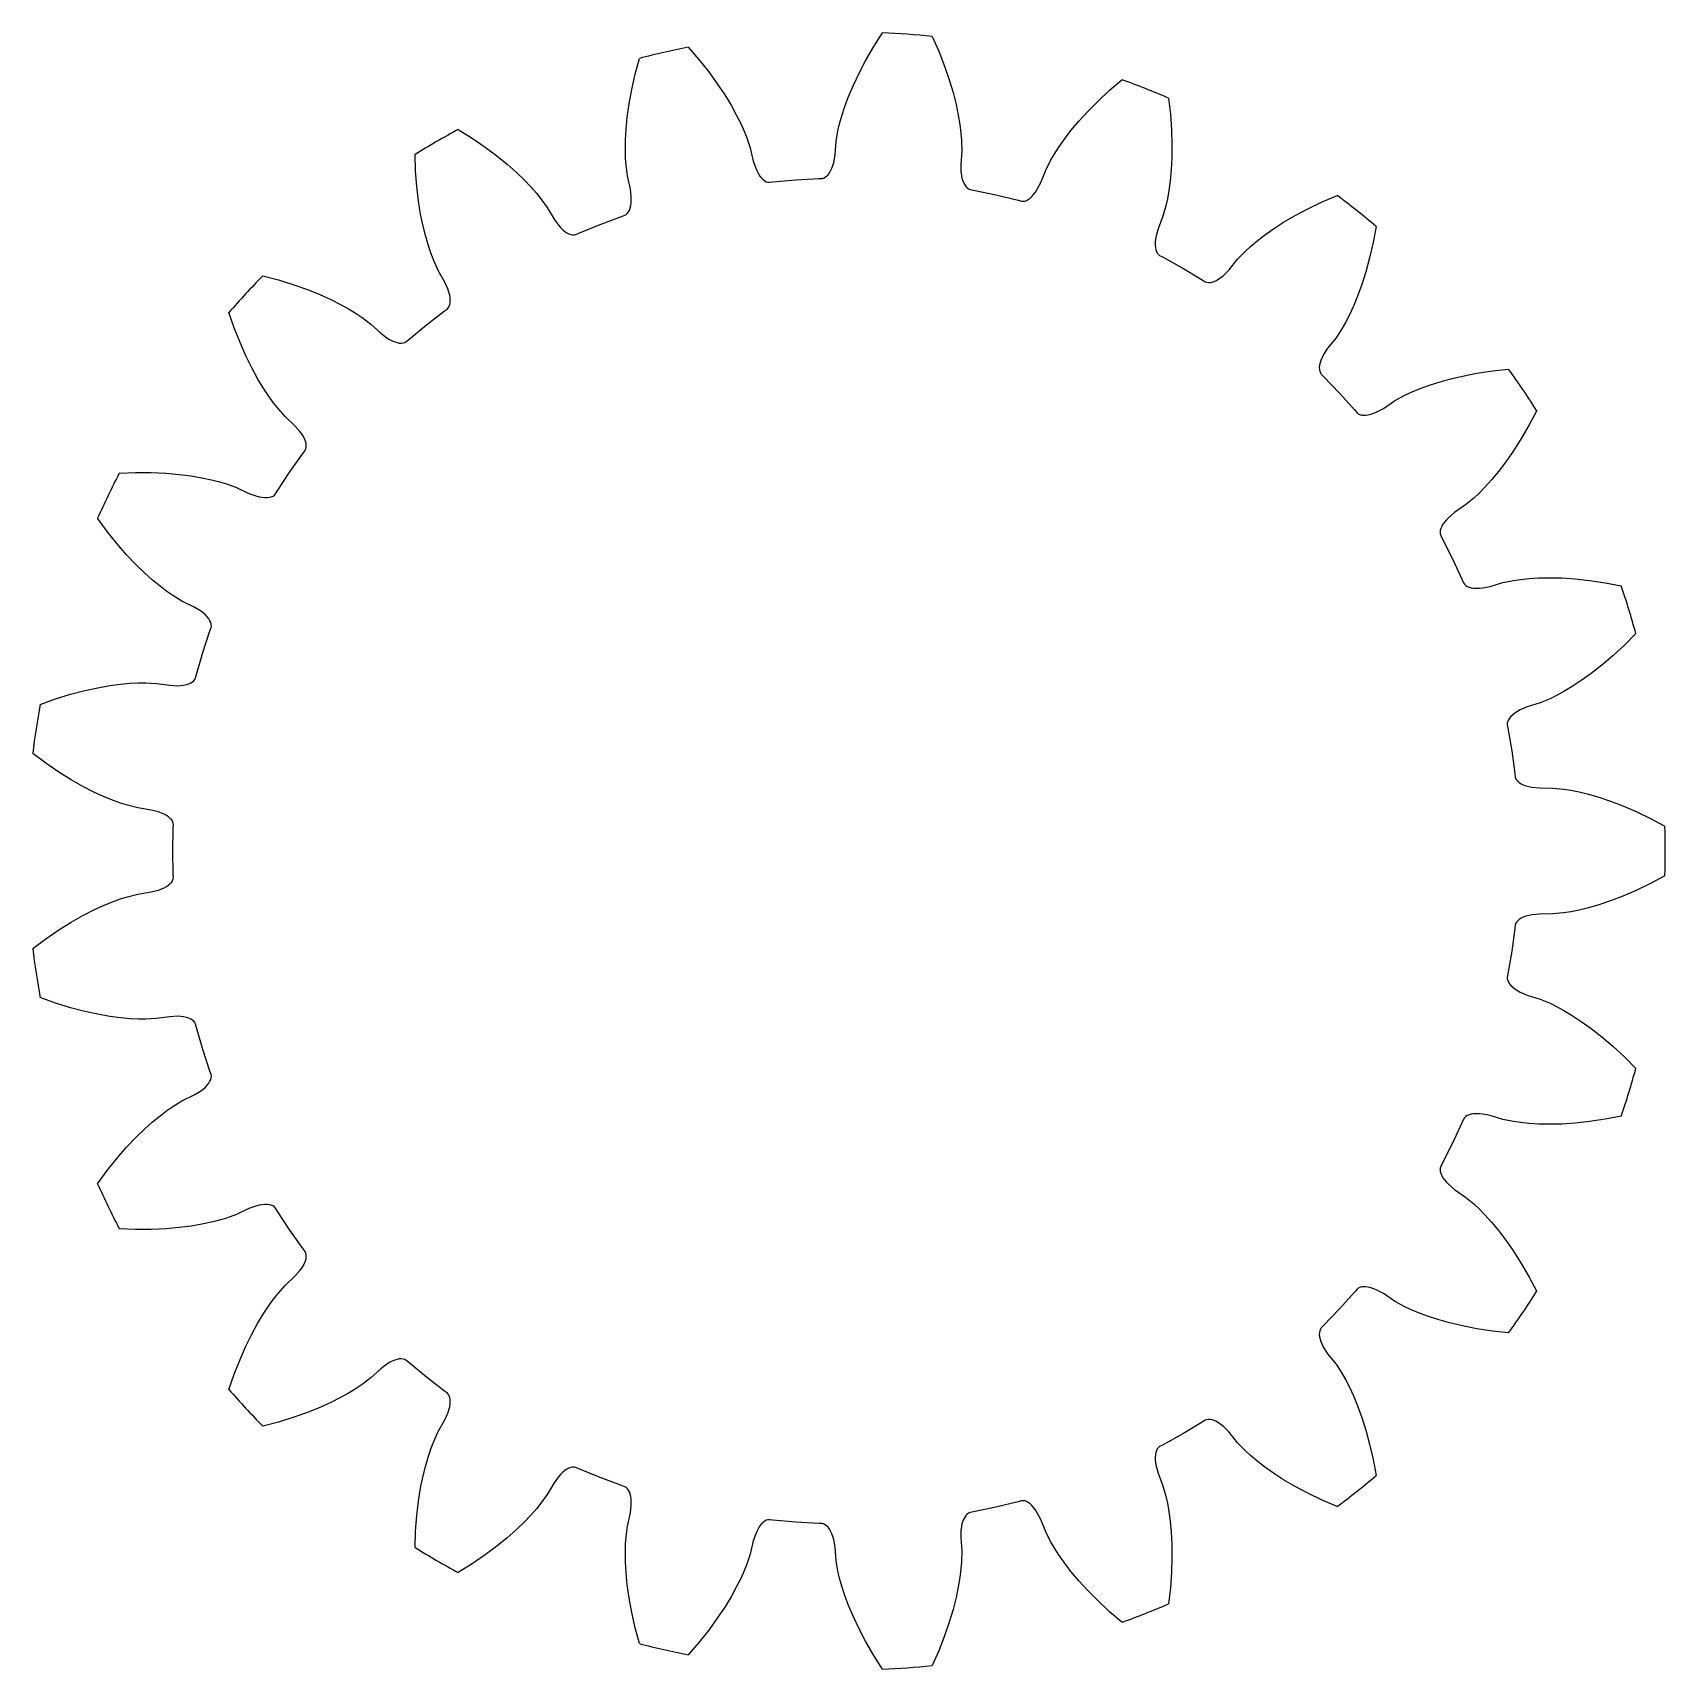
# Model space of a CAD drawing. Extents: x -11.4 to 11.5, y -11.5 to 11.5.
import ezdxf

# ---------------------------------------------------------------- set-up
doc = ezdxf.new("R2010")
doc.units = 0

msp = doc.modelspace()

# ---------------------------------------------------------------- linework, layer by layer
at = {"layer": 'layer0'}
for p, q in [((0.388, 11.296), (0.51, 11.489)), ((-2.216, 11.284), (-2.067, 11.112)), ((0.277, 11.103), (0.388, 11.296)), ((1.208, 11.436), (1.3, 11.228)), ((-2.959, 10.909), (-2.899, 11.129)), ((-2.067, 11.112), (-1.928, 10.938)), ((0.182, 10.922), (0.277, 11.103)), ((1.3, 11.228), (1.381, 11.02)), ((-3.008, 10.691), (-2.959, 10.909)), ((-1.928, 10.938), (-1.808, 10.773)), ((0.102, 10.753), (0.182, 10.922)), ((1.381, 11.02), (1.448, 10.827)), ((1.448, 10.827), (1.501, 10.648)), ((3.7, 10.68), (3.873, 10.828)), ((-3.045, 10.491), (-3.008, 10.691)), ((-1.808, 10.773), (-1.704, 10.617)), ((-1.704, 10.617), (-1.615, 10.471)), ((-0.017, 10.453), (0.036, 10.595)), ((0.036, 10.595), (0.102, 10.753)), ((1.501, 10.648), (1.543, 10.482)), ((3.537, 10.528), (3.7, 10.68)), ((4.525, 10.572), (4.552, 10.346)), ((-3.072, 10.305), (-3.045, 10.491)), ((-1.615, 10.471), (-1.541, 10.338)), ((-0.059, 10.323), (-0.017, 10.453)), ((1.543, 10.482), (1.575, 10.333)), ((3.267, 10.245), (3.393, 10.383)), ((3.393, 10.383), (3.537, 10.528)), ((4.552, 10.346), (4.568, 10.124)), ((-5.444, 10.13), (-5.251, 10.009)), ((-3.097, 9.983), (-3.088, 10.135)), ((-3.088, 10.135), (-3.072, 10.305)), ((-1.541, 10.338), (-1.48, 10.216)), ((-1.48, 10.216), (-1.431, 10.107)), ((-0.114, 10.11), (-0.091, 10.208)), ((-0.091, 10.208), (-0.059, 10.323)), ((1.575, 10.333), (1.597, 10.199)), ((1.597, 10.199), (1.612, 10.08)), ((3.065, 9.993), (3.157, 10.114)), ((3.157, 10.114), (3.267, 10.245)), ((4.568, 10.124), (4.575, 9.92)), ((-5.251, 10.009), (-5.067, 9.884)), ((-5.067, 9.884), (-4.903, 9.762)), ((-3.099, 9.847), (-3.097, 9.983)), ((-1.431, 10.107), (-1.394, 10.014)), ((-1.394, 10.014), (-1.347, 9.871)), ((-0.155, 9.772), (-0.14, 9.961)), ((-0.14, 9.961), (-0.114, 10.11)), ((1.612, 10.08), (1.62, 9.98)), ((1.62, 9.98), (1.623, 9.829)), ((2.922, 9.781), (2.986, 9.882)), ((2.986, 9.882), (3.065, 9.993)), ((4.575, 9.92), (4.573, 9.732)), ((-6.043, 9.552), (-6.051, 9.78)), ((-4.903, 9.762), (-4.757, 9.643)), ((-3.096, 9.727), (-3.099, 9.847)), ((-3.089, 9.627), (-3.096, 9.727)), ((-1.347, 9.871), (-1.303, 9.686)), ((-1.303, 9.686), (-1.269, 9.587)), ((-0.187, 9.624), (-0.174, 9.669)), ((-0.174, 9.669), (-0.155, 9.772)), ((1.623, 9.829), (1.61, 9.64)), ((2.803, 9.56), (2.871, 9.694)), ((2.871, 9.694), (2.922, 9.781)), ((4.573, 9.732), (4.565, 9.562)), ((-6.026, 9.33), (-6.043, 9.552)), ((-4.757, 9.643), (-4.63, 9.53)), ((-4.63, 9.53), (-4.52, 9.425)), ((-4.52, 9.425), (-4.426, 9.326)), ((-3.07, 9.478), (-3.089, 9.627)), ((-3.029, 9.292), (-3.07, 9.478)), ((-1.269, 9.587), (-1.25, 9.545)), ((-1.25, 9.545), (-1.23, 9.507)), ((-1.23, 9.507), (-1.209, 9.475)), ((-1.209, 9.475), (-1.187, 9.448)), ((-1.187, 9.448), (-1.165, 9.426)), ((-1.165, 9.426), (-1.142, 9.409)), ((-1.027, 9.394), (-0.706, 9.424)), ((-0.706, 9.424), (-0.385, 9.442)), ((-0.385, 9.442), (-0.337, 9.444)), ((-0.337, 9.444), (-0.315, 9.449)), ((-0.315, 9.449), (-0.294, 9.459)), ((-0.294, 9.459), (-0.273, 9.474)), ((-0.273, 9.474), (-0.253, 9.495)), ((-0.253, 9.495), (-0.234, 9.52)), ((-0.234, 9.52), (-0.217, 9.55)), ((-0.217, 9.55), (-0.201, 9.585)), ((-0.201, 9.585), (-0.187, 9.624)), ((1.61, 9.64), (1.613, 9.535)), ((1.613, 9.535), (1.619, 9.489)), ((1.619, 9.489), (1.627, 9.448)), ((1.627, 9.448), (1.638, 9.411)), ((2.732, 9.384), (2.803, 9.56)), ((4.565, 9.562), (4.55, 9.41)), ((-6.002, 9.127), (-6.026, 9.33)), ((-4.426, 9.326), (-4.347, 9.236)), ((-4.347, 9.236), (-4.284, 9.158)), ((-3.016, 9.188), (-3.029, 9.292)), ((-1.142, 9.409), (-1.12, 9.397)), ((-1.12, 9.397), (-1.097, 9.391)), ((-1.097, 9.391), (-1.075, 9.389)), ((-1.075, 9.389), (-1.027, 9.394)), ((1.638, 9.411), (1.651, 9.378)), ((1.651, 9.378), (1.665, 9.351)), ((1.665, 9.351), (1.682, 9.328)), ((1.682, 9.328), (1.7, 9.31)), ((1.7, 9.31), (1.72, 9.297)), ((1.72, 9.297), (1.74, 9.289)), ((1.74, 9.289), (1.788, 9.279)), ((1.788, 9.279), (2.103, 9.213)), ((2.103, 9.213), (2.416, 9.136)), ((2.608, 9.189), (2.633, 9.218)), ((2.633, 9.218), (2.659, 9.252)), ((2.659, 9.252), (2.684, 9.291)), ((2.684, 9.291), (2.732, 9.384)), ((4.532, 9.275), (4.511, 9.157)), ((4.55, 9.41), (4.532, 9.275)), ((6.684, 9.115), (6.893, 9.205)), ((-5.973, 8.942), (-6.002, 9.127)), ((-4.284, 9.158), (-4.196, 9.035)), ((-4.196, 9.035), (-4.1, 8.872)), ((-3.069, 8.953), (-3.053, 8.973)), ((-3.053, 8.973), (-3.04, 8.998)), ((-3.04, 8.998), (-3.03, 9.028)), ((-3.03, 9.028), (-3.022, 9.061)), ((-3.022, 9.061), (-3.017, 9.099)), ((-3.017, 9.099), (-3.015, 9.142)), ((-3.015, 9.142), (-3.016, 9.188)), ((2.416, 9.136), (2.462, 9.124)), ((2.462, 9.124), (2.484, 9.122)), ((2.484, 9.122), (2.508, 9.126)), ((2.508, 9.126), (2.532, 9.134)), ((2.532, 9.134), (2.557, 9.147)), ((2.557, 9.147), (2.582, 9.166)), ((2.582, 9.166), (2.608, 9.189)), ((4.489, 9.059), (4.448, 8.914)), ((4.511, 9.157), (4.489, 9.059)), ((6.303, 8.922), (6.483, 9.018)), ((6.483, 9.018), (6.684, 9.115)), ((-5.939, 8.774), (-5.973, 8.942)), ((-5.902, 8.627), (-5.939, 8.774)), ((-4.1, 8.872), (-4.038, 8.787)), ((-4.038, 8.787), (-4.008, 8.752)), ((-4.008, 8.752), (-3.978, 8.723)), ((-3.75, 8.674), (-3.452, 8.797)), ((-3.452, 8.797), (-3.151, 8.909)), ((-3.151, 8.909), (-3.105, 8.926)), ((-3.105, 8.926), (-3.086, 8.937)), ((-3.086, 8.937), (-3.069, 8.953)), ((4.38, 8.737), (4.352, 8.636)), ((4.448, 8.914), (4.38, 8.737)), ((5.874, 8.646), (5.998, 8.734)), ((5.998, 8.734), (6.142, 8.827)), ((6.142, 8.827), (6.303, 8.922)), ((7.441, 8.769), (7.399, 8.545)), ((-5.864, 8.496), (-5.902, 8.627)), ((-3.978, 8.723), (-3.948, 8.698)), ((-3.948, 8.698), (-3.919, 8.679)), ((-3.919, 8.679), (-3.891, 8.664)), ((-3.891, 8.664), (-3.865, 8.655)), ((-3.865, 8.655), (-3.84, 8.65)), ((-3.84, 8.65), (-3.816, 8.65)), ((-3.816, 8.65), (-3.794, 8.655)), ((-3.794, 8.655), (-3.75, 8.674)), ((4.34, 8.548), (4.339, 8.51)), ((4.339, 8.51), (4.342, 8.475)), ((4.344, 8.59), (4.34, 8.548)), ((4.352, 8.636), (4.344, 8.59)), ((5.675, 8.485), (5.766, 8.562)), ((5.766, 8.562), (5.874, 8.646)), ((7.399, 8.545), (7.349, 8.327)), ((-5.826, 8.383), (-5.864, 8.496)), ((-5.789, 8.289), (-5.826, 8.383)), ((-5.727, 8.152), (-5.789, 8.289)), ((4.342, 8.475), (4.348, 8.444)), ((4.348, 8.444), (4.357, 8.418)), ((4.357, 8.418), (4.369, 8.395)), ((4.369, 8.395), (4.384, 8.377)), ((4.384, 8.377), (4.401, 8.363)), ((4.401, 8.363), (4.443, 8.34)), ((4.443, 8.34), (4.725, 8.184)), ((5.376, 8.161), (5.496, 8.309)), ((5.496, 8.309), (5.601, 8.417)), ((5.601, 8.417), (5.675, 8.485)), ((7.349, 8.327), (7.296, 8.13)), ((-8.188, 8.075), (-7.968, 8.017)), ((-5.633, 7.986), (-5.727, 8.152)), ((4.725, 8.184), (5.001, 8.018)), ((5.233, 8.032), (5.267, 8.057)), ((5.267, 8.057), (5.303, 8.087)), ((5.303, 8.087), (5.376, 8.161)), ((7.296, 8.13), (7.239, 7.952)), ((-7.968, 8.017), (-7.755, 7.951)), ((-7.755, 7.951), (-7.562, 7.883)), ((-7.562, 7.883), (-7.389, 7.813)), ((-7.389, 7.813), (-7.233, 7.742)), ((-5.59, 7.891), (-5.633, 7.986)), ((-5.576, 7.847), (-5.59, 7.891)), ((-5.565, 7.806), (-5.576, 7.847)), ((5.001, 8.018), (5.042, 7.993)), ((5.042, 7.993), (5.063, 7.985)), ((5.063, 7.985), (5.086, 7.981)), ((5.086, 7.981), (5.112, 7.982)), ((5.112, 7.982), (5.139, 7.987)), ((5.139, 7.987), (5.169, 7.998)), ((5.169, 7.998), (5.2, 8.012)), ((5.2, 8.012), (5.233, 8.032)), ((7.239, 7.952), (7.18, 7.791)), ((-7.233, 7.742), (-7.097, 7.674)), ((-7.097, 7.674), (-6.978, 7.607)), ((-6.978, 7.607), (-6.876, 7.545)), ((-5.892, 7.388), (-5.637, 7.585)), ((-5.637, 7.585), (-5.598, 7.614)), ((-5.598, 7.614), (-5.583, 7.63)), ((-5.583, 7.63), (-5.571, 7.65)), ((-5.571, 7.65), (-5.563, 7.674)), ((-5.559, 7.768), (-5.565, 7.806)), ((-5.563, 7.674), (-5.558, 7.702)), ((-5.556, 7.733), (-5.559, 7.768)), ((-5.558, 7.702), (-5.556, 7.733)), ((7.122, 7.651), (7.065, 7.527)), ((7.18, 7.791), (7.122, 7.651)), ((-8.59, 7.346), (-8.664, 7.562)), ((-6.876, 7.545), (-6.793, 7.489)), ((-6.793, 7.489), (-6.673, 7.397)), ((-6.673, 7.397), (-6.533, 7.269)), ((-6.14, 7.183), (-5.892, 7.388)), ((7.01, 7.421), (6.96, 7.333)), ((7.065, 7.527), (7.01, 7.421)), ((-8.508, 7.139), (-8.59, 7.346)), ((-8.426, 6.952), (-8.508, 7.139)), ((-6.533, 7.269), (-6.449, 7.206)), ((-6.449, 7.206), (-6.409, 7.182)), ((-6.409, 7.182), (-6.372, 7.163)), ((-6.372, 7.163), (-6.336, 7.148)), ((-6.336, 7.148), (-6.303, 7.138)), ((-6.303, 7.138), (-6.272, 7.132)), ((-6.272, 7.132), (-6.244, 7.131)), ((-6.244, 7.131), (-6.219, 7.134)), ((-6.219, 7.134), (-6.196, 7.141)), ((-6.196, 7.141), (-6.177, 7.152)), ((-6.177, 7.152), (-6.14, 7.183)), ((6.878, 7.207), (6.76, 7.058)), ((6.96, 7.333), (6.878, 7.207)), ((-8.343, 6.784), (-8.426, 6.952)), ((6.683, 6.928), (6.666, 6.889)), ((6.704, 6.969), (6.683, 6.928)), ((6.76, 7.058), (6.704, 6.969)), ((-8.261, 6.634), (-8.343, 6.784)), ((6.647, 6.819), (6.643, 6.788)), ((6.643, 6.788), (6.644, 6.76)), ((6.644, 6.76), (6.649, 6.735)), ((6.654, 6.853), (6.647, 6.819)), ((6.649, 6.735), (6.658, 6.713)), ((6.666, 6.889), (6.654, 6.853)), ((6.658, 6.713), (6.67, 6.694)), ((6.67, 6.694), (6.704, 6.66)), ((8.47, 6.624), (8.653, 6.668)), ((8.653, 6.668), (8.853, 6.707)), ((8.853, 6.707), (9.074, 6.74)), ((9.074, 6.74), (9.3, 6.764)), ((-8.183, 6.504), (-8.261, 6.634)), ((-8.108, 6.39), (-8.183, 6.504)), ((6.704, 6.66), (6.927, 6.428)), ((7.833, 6.393), (7.924, 6.436)), ((7.924, 6.436), (8.034, 6.482)), ((8.034, 6.482), (8.162, 6.53)), ((8.162, 6.53), (8.306, 6.578)), ((8.306, 6.578), (8.47, 6.624)), ((-8.038, 6.293), (-8.108, 6.39)), ((-7.975, 6.214), (-8.038, 6.293)), ((-7.875, 6.102), (-7.975, 6.214)), ((6.927, 6.428), (7.142, 6.188)), ((7.451, 6.164), (7.543, 6.214)), ((7.543, 6.214), (7.701, 6.32)), ((7.701, 6.32), (7.833, 6.393)), ((-7.737, 5.971), (-7.875, 6.102)), ((7.142, 6.188), (7.174, 6.152)), ((7.174, 6.152), (7.191, 6.138)), ((7.191, 6.138), (7.213, 6.127)), ((7.213, 6.127), (7.237, 6.121)), ((7.237, 6.121), (7.265, 6.118)), ((7.265, 6.118), (7.297, 6.119)), ((7.297, 6.119), (7.331, 6.124)), ((7.331, 6.124), (7.368, 6.133)), ((7.368, 6.133), (7.408, 6.146)), ((7.408, 6.146), (7.451, 6.164)), ((9.589, 5.984), (9.477, 5.791)), ((9.695, 6.186), (9.589, 5.984)), ((-7.668, 5.892), (-7.737, 5.971)), ((-7.641, 5.855), (-7.668, 5.892)), ((-7.619, 5.819), (-7.641, 5.855)), ((-7.601, 5.785), (-7.619, 5.819)), ((-7.589, 5.752), (-7.601, 5.785)), ((-7.581, 5.722), (-7.589, 5.752)), ((9.477, 5.791), (9.368, 5.619)), ((-7.808, 5.323), (-7.622, 5.586)), ((-7.622, 5.586), (-7.594, 5.625)), ((-7.594, 5.625), (-7.584, 5.645)), ((-7.584, 5.645), (-7.579, 5.668)), ((-7.578, 5.694), (-7.581, 5.722)), ((-7.579, 5.668), (-7.578, 5.694)), ((9.368, 5.619), (9.261, 5.465)), ((-10.204, 5.303), (-9.977, 5.312)), ((-9.977, 5.312), (-9.754, 5.312)), ((-9.754, 5.312), (-9.55, 5.303)), ((-9.55, 5.303), (-9.363, 5.288)), ((-9.363, 5.288), (-9.194, 5.266)), ((-7.985, 5.054), (-7.808, 5.323)), ((9.158, 5.329), (9.061, 5.212)), ((9.261, 5.465), (9.158, 5.329)), ((-9.194, 5.266), (-9.044, 5.241)), ((-9.044, 5.241), (-8.91, 5.213)), ((-8.91, 5.213), (-8.795, 5.183)), ((-8.795, 5.183), (-8.698, 5.154)), ((-8.698, 5.154), (-8.557, 5.102)), ((-8.557, 5.102), (-8.385, 5.02)), ((8.969, 5.11), (8.886, 5.025)), ((9.061, 5.212), (8.969, 5.11)), ((-8.385, 5.02), (-8.286, 4.985)), ((-8.286, 4.985), (-8.242, 4.974)), ((-8.242, 4.974), (-8.2, 4.966)), ((-8.2, 4.966), (-8.162, 4.963)), ((-8.162, 4.963), (-8.127, 4.963)), ((-8.127, 4.963), (-8.096, 4.966)), ((-8.096, 4.966), (-8.069, 4.974)), ((-8.069, 4.974), (-8.045, 4.984)), ((-8.045, 4.984), (-8.026, 4.997)), ((-8.026, 4.997), (-8.011, 5.014)), ((-8.011, 5.014), (-7.985, 5.054)), ((8.696, 4.86), (8.54, 4.751)), ((8.812, 4.956), (8.696, 4.86)), ((8.886, 5.025), (8.812, 4.956)), ((-10.374, 4.488), (-10.508, 4.672)), ((8.401, 4.618), (8.379, 4.587)), ((8.428, 4.651), (8.401, 4.618)), ((8.46, 4.684), (8.428, 4.651)), ((8.54, 4.751), (8.46, 4.684)), ((-10.235, 4.314), (-10.374, 4.488)), ((8.342, 4.501), (8.339, 4.475)), ((8.339, 4.475), (8.341, 4.452)), ((8.341, 4.452), (8.347, 4.431)), ((8.349, 4.528), (8.342, 4.501)), ((8.347, 4.431), (8.369, 4.388)), ((8.361, 4.557), (8.349, 4.528)), ((8.379, 4.587), (8.361, 4.557)), ((8.369, 4.388), (8.514, 4.1)), ((-10.101, 4.16), (-10.235, 4.314)), ((-9.972, 4.024), (-10.101, 4.16)), ((-9.85, 3.904), (-9.972, 4.024)), ((8.514, 4.1), (8.649, 3.808)), ((-9.736, 3.803), (-9.85, 3.904)), ((-9.631, 3.716), (-9.736, 3.803)), ((-9.535, 3.644), (-9.631, 3.716)), ((8.649, 3.808), (8.668, 3.764)), ((8.668, 3.764), (8.681, 3.745)), ((8.681, 3.745), (8.698, 3.729)), ((8.698, 3.729), (8.72, 3.715)), ((8.72, 3.715), (8.746, 3.704)), ((8.746, 3.704), (8.776, 3.696)), ((8.776, 3.696), (8.81, 3.691)), ((8.81, 3.691), (8.849, 3.689)), ((8.849, 3.689), (8.891, 3.69)), ((8.891, 3.69), (8.937, 3.694)), ((8.937, 3.694), (9.04, 3.715)), ((9.04, 3.715), (9.222, 3.769)), ((9.222, 3.769), (9.369, 3.8)), ((9.369, 3.8), (9.469, 3.814)), ((9.469, 3.814), (9.588, 3.826)), ((9.588, 3.826), (9.724, 3.834)), ((9.724, 3.834), (9.876, 3.837)), ((9.876, 3.837), (10.047, 3.833)), ((10.047, 3.833), (10.234, 3.821)), ((10.234, 3.821), (10.437, 3.799)), ((10.437, 3.799), (10.657, 3.766)), ((10.657, 3.766), (10.881, 3.723)), ((-9.453, 3.587), (-9.535, 3.644)), ((-9.324, 3.509), (-9.453, 3.587)), ((-9.153, 3.425), (-9.324, 3.509)), ((-9.064, 3.37), (-9.153, 3.425)), ((-9.027, 3.342), (-9.064, 3.37)), ((-8.995, 3.315), (-9.027, 3.342)), ((-8.969, 3.287), (-8.995, 3.315)), ((-8.947, 3.26), (-8.969, 3.287)), ((-8.931, 3.233), (-8.947, 3.26)), ((-8.919, 3.207), (-8.931, 3.233)), ((-9.03, 2.785), (-8.93, 3.092)), ((-8.93, 3.092), (-8.914, 3.137)), ((-8.913, 3.183), (-8.919, 3.207)), ((-8.914, 3.137), (-8.911, 3.159)), ((-8.911, 3.159), (-8.913, 3.183)), ((11.087, 3.053), (10.927, 2.892)), ((-9.12, 2.476), (-9.03, 2.785)), ((10.927, 2.892), (10.763, 2.74)), ((10.608, 2.608), (10.46, 2.492)), ((10.763, 2.74), (10.608, 2.608)), ((-10.506, 2.293), (-10.338, 2.322)), ((-10.338, 2.322), (-10.187, 2.342)), ((-10.187, 2.342), (-10.051, 2.355)), ((-10.051, 2.355), (-9.932, 2.36)), ((-9.932, 2.36), (-9.831, 2.361)), ((-9.831, 2.361), (-9.68, 2.353)), ((-9.68, 2.353), (-9.492, 2.326)), ((-9.492, 2.326), (-9.388, 2.321)), ((-9.388, 2.321), (-9.341, 2.323)), ((-9.341, 2.323), (-9.3, 2.329)), ((-9.3, 2.329), (-9.262, 2.336)), ((-9.262, 2.336), (-9.229, 2.347)), ((-9.229, 2.347), (-9.2, 2.36)), ((-9.2, 2.36), (-9.176, 2.374)), ((-9.176, 2.374), (-9.157, 2.391)), ((-9.157, 2.391), (-9.142, 2.41)), ((-9.142, 2.41), (-9.133, 2.43)), ((-9.133, 2.43), (-9.12, 2.476)), ((10.194, 2.31), (10.077, 2.239)), ((10.321, 2.393), (10.194, 2.31)), ((10.46, 2.492), (10.321, 2.393)), ((-11.314, 2.059), (-11.099, 2.135)), ((-11.099, 2.135), (-10.886, 2.201)), ((-10.886, 2.201), (-10.689, 2.253)), ((-10.689, 2.253), (-10.506, 2.293)), ((9.743, 2.081), (9.561, 2.023)), ((9.882, 2.138), (9.743, 2.081)), ((9.972, 2.183), (9.882, 2.138)), ((10.077, 2.239), (9.972, 2.183)), ((9.298, 1.842), (9.288, 1.819)), ((9.313, 1.866), (9.298, 1.842)), ((9.333, 1.89), (9.313, 1.866)), ((9.358, 1.914), (9.333, 1.89)), ((9.389, 1.937), (9.358, 1.914)), ((9.424, 1.96), (9.389, 1.937)), ((9.465, 1.982), (9.424, 1.96)), ((9.561, 2.023), (9.465, 1.982)), ((9.288, 1.819), (9.282, 1.796)), ((9.282, 1.796), (9.282, 1.773)), ((9.282, 1.773), (9.291, 1.726)), ((9.291, 1.726), (9.344, 1.408)), ((9.344, 1.408), (9.387, 1.089)), ((-11.236, 1.231), (-11.418, 1.367)), ((-11.052, 1.106), (-11.236, 1.231)), ((-10.878, 0.998), (-11.052, 1.106)), ((-10.715, 0.905), (-10.878, 0.998)), ((9.387, 1.089), (9.393, 1.041)), ((9.393, 1.041), (9.399, 1.02)), ((9.399, 1.02), (9.411, 1)), ((9.411, 1), (9.428, 0.98)), ((9.428, 0.98), (9.449, 0.962)), ((9.449, 0.962), (9.475, 0.945)), ((9.475, 0.945), (9.507, 0.93)), ((9.507, 0.93), (9.543, 0.917)), ((-10.563, 0.828), (-10.715, 0.905)), ((-10.425, 0.764), (-10.563, 0.828)), ((-10.298, 0.713), (-10.425, 0.764)), ((-10.186, 0.672), (-10.298, 0.713)), ((9.543, 0.917), (9.583, 0.905)), ((9.583, 0.905), (9.629, 0.896)), ((9.629, 0.896), (9.733, 0.885)), ((9.733, 0.885), (9.923, 0.884)), ((9.923, 0.884), (10.073, 0.869)), ((10.073, 0.869), (10.172, 0.854)), ((10.172, 0.854), (10.29, 0.83)), ((10.29, 0.83), (10.422, 0.798)), ((10.422, 0.798), (10.568, 0.756)), ((10.568, 0.756), (10.73, 0.702)), ((10.73, 0.702), (10.905, 0.635)), ((-10.09, 0.642), (-10.186, 0.672)), ((-9.944, 0.605), (-10.09, 0.642)), ((-9.756, 0.575), (-9.944, 0.605)), ((-9.655, 0.549), (-9.756, 0.575)), ((-9.611, 0.533), (-9.655, 0.549)), ((-9.573, 0.516), (-9.611, 0.533)), ((-9.539, 0.497), (-9.573, 0.516)), ((-9.511, 0.478), (-9.539, 0.497)), ((-9.487, 0.457), (-9.511, 0.478)), ((10.905, 0.635), (11.093, 0.554)), ((11.093, 0.554), (11.294, 0.457)), ((-9.468, 0.436), (-9.487, 0.457)), ((-9.455, 0.414), (-9.468, 0.436)), ((-9.446, 0.392), (-9.455, 0.414)), ((-9.45, 0), (-9.445, 0.322)), ((-9.443, 0.37), (-9.446, 0.392)), ((-9.445, 0.322), (-9.443, 0.37)), ((11.294, 0.457), (11.495, 0.35)), ((-9.445, -0.322), (-9.45, 0)), ((-9.511, -0.478), (-9.487, -0.457)), ((-9.487, -0.457), (-9.468, -0.436)), ((-9.468, -0.436), (-9.455, -0.414)), ((-9.455, -0.414), (-9.446, -0.392)), ((-9.446, -0.392), (-9.443, -0.37)), ((-9.443, -0.37), (-9.445, -0.322)), ((11.294, -0.457), (11.093, -0.554)), ((11.495, -0.35), (11.294, -0.457)), ((-10.298, -0.713), (-10.186, -0.672)), ((-10.186, -0.672), (-10.09, -0.642)), ((-10.09, -0.642), (-9.944, -0.605)), ((-9.944, -0.605), (-9.756, -0.575)), ((-9.756, -0.575), (-9.655, -0.549)), ((-9.655, -0.549), (-9.611, -0.533)), ((-9.611, -0.533), (-9.573, -0.516)), ((-9.573, -0.516), (-9.539, -0.497)), ((-9.539, -0.497), (-9.511, -0.478)), ((10.905, -0.635), (10.73, -0.702)), ((11.093, -0.554), (10.905, -0.635)), ((-10.878, -0.998), (-10.715, -0.905)), ((-10.715, -0.905), (-10.563, -0.828)), ((-10.563, -0.828), (-10.425, -0.764)), ((-10.425, -0.764), (-10.298, -0.713)), ((9.543, -0.917), (9.507, -0.93)), ((9.583, -0.905), (9.543, -0.917)), ((9.629, -0.896), (9.583, -0.905)), ((9.733, -0.885), (9.629, -0.896)), ((9.923, -0.884), (9.733, -0.885)), ((10.073, -0.869), (9.923, -0.884)), ((10.172, -0.854), (10.073, -0.869)), ((10.29, -0.83), (10.172, -0.854)), ((10.422, -0.798), (10.29, -0.83)), ((10.568, -0.756), (10.422, -0.798)), ((10.73, -0.702), (10.568, -0.756)), ((-11.236, -1.231), (-11.052, -1.106)), ((-11.052, -1.106), (-10.878, -0.998)), ((9.387, -1.089), (9.344, -1.408)), ((9.393, -1.041), (9.387, -1.089)), ((9.399, -1.02), (9.393, -1.041)), ((9.411, -1), (9.399, -1.02)), ((9.428, -0.98), (9.411, -1)), ((9.449, -0.962), (9.428, -0.98)), ((9.475, -0.945), (9.449, -0.962)), ((9.507, -0.93), (9.475, -0.945)), ((-11.418, -1.367), (-11.236, -1.231)), ((9.344, -1.408), (9.291, -1.726)), ((9.291, -1.726), (9.282, -1.773)), ((9.282, -1.773), (9.282, -1.796)), ((9.282, -1.796), (9.288, -1.819)), ((9.288, -1.819), (9.298, -1.842)), ((-11.099, -2.135), (-11.314, -2.059)), ((9.298, -1.842), (9.313, -1.866)), ((9.313, -1.866), (9.333, -1.89)), ((9.333, -1.89), (9.358, -1.914)), ((9.358, -1.914), (9.389, -1.937)), ((9.389, -1.937), (9.424, -1.96)), ((9.424, -1.96), (9.465, -1.982)), ((9.465, -1.982), (9.561, -2.023)), ((9.561, -2.023), (9.743, -2.081)), ((-10.886, -2.201), (-11.099, -2.135)), ((-10.689, -2.253), (-10.886, -2.201)), ((-10.506, -2.293), (-10.689, -2.253)), ((-10.338, -2.322), (-10.506, -2.293)), ((9.743, -2.081), (9.882, -2.138)), ((9.882, -2.138), (9.972, -2.183)), ((9.972, -2.183), (10.077, -2.239)), ((10.077, -2.239), (10.194, -2.31)), ((-10.187, -2.342), (-10.338, -2.322)), ((-10.051, -2.355), (-10.187, -2.342)), ((-9.932, -2.36), (-10.051, -2.355)), ((-9.831, -2.361), (-9.932, -2.36)), ((-9.68, -2.353), (-9.831, -2.361)), ((-9.492, -2.326), (-9.68, -2.353)), ((-9.388, -2.321), (-9.492, -2.326)), ((-9.341, -2.323), (-9.388, -2.321)), ((-9.3, -2.329), (-9.341, -2.323)), ((-9.262, -2.336), (-9.3, -2.329)), ((-9.229, -2.347), (-9.262, -2.336)), ((-9.2, -2.36), (-9.229, -2.347)), ((-9.176, -2.374), (-9.2, -2.36)), ((-9.157, -2.391), (-9.176, -2.374)), ((-9.142, -2.41), (-9.157, -2.391)), ((-9.133, -2.43), (-9.142, -2.41)), ((-9.12, -2.476), (-9.133, -2.43)), ((-9.03, -2.785), (-9.12, -2.476)), ((10.194, -2.31), (10.321, -2.393)), ((10.321, -2.393), (10.46, -2.492)), ((10.46, -2.492), (10.608, -2.608)), ((10.608, -2.608), (10.763, -2.74)), ((10.763, -2.74), (10.927, -2.892)), ((-8.93, -3.092), (-9.03, -2.785)), ((10.927, -2.892), (11.087, -3.053)), ((-8.931, -3.233), (-8.919, -3.207)), ((-8.914, -3.137), (-8.93, -3.092)), ((-8.919, -3.207), (-8.913, -3.183)), ((-8.911, -3.159), (-8.914, -3.137)), ((-8.913, -3.183), (-8.911, -3.159)), ((-9.324, -3.509), (-9.153, -3.425)), ((-9.153, -3.425), (-9.064, -3.37)), ((-9.064, -3.37), (-9.027, -3.342)), ((-9.027, -3.342), (-8.995, -3.315)), ((-8.995, -3.315), (-8.969, -3.287)), ((-8.969, -3.287), (-8.947, -3.26)), ((-8.947, -3.26), (-8.931, -3.233)), ((-9.631, -3.716), (-9.535, -3.644)), ((-9.535, -3.644), (-9.453, -3.587)), ((-9.453, -3.587), (-9.324, -3.509)), ((-9.972, -4.024), (-9.85, -3.904)), ((-9.85, -3.904), (-9.736, -3.803)), ((-9.736, -3.803), (-9.631, -3.716)), ((8.649, -3.808), (8.514, -4.1)), ((8.668, -3.764), (8.649, -3.808)), ((8.681, -3.745), (8.668, -3.764)), ((8.698, -3.729), (8.681, -3.745)), ((8.72, -3.715), (8.698, -3.729)), ((8.746, -3.704), (8.72, -3.715)), ((8.776, -3.696), (8.746, -3.704)), ((8.81, -3.691), (8.776, -3.696)), ((8.849, -3.689), (8.81, -3.691)), ((8.891, -3.69), (8.849, -3.689)), ((8.937, -3.694), (8.891, -3.69)), ((9.04, -3.715), (8.937, -3.694)), ((9.222, -3.769), (9.04, -3.715)), ((9.369, -3.8), (9.222, -3.769)), ((9.469, -3.814), (9.369, -3.8)), ((9.588, -3.826), (9.469, -3.814)), ((9.724, -3.834), (9.588, -3.826)), ((9.876, -3.837), (9.724, -3.834)), ((10.047, -3.833), (9.876, -3.837)), ((10.234, -3.821), (10.047, -3.833)), ((10.437, -3.799), (10.234, -3.821)), ((10.657, -3.766), (10.437, -3.799)), ((10.881, -3.723), (10.657, -3.766)), ((-10.101, -4.16), (-9.972, -4.024)), ((8.514, -4.1), (8.369, -4.388)), ((-10.374, -4.488), (-10.235, -4.314)), ((-10.235, -4.314), (-10.101, -4.16)), ((-10.508, -4.672), (-10.374, -4.488)), ((8.341, -4.452), (8.339, -4.475)), ((8.339, -4.475), (8.342, -4.501)), ((8.347, -4.431), (8.341, -4.452)), ((8.342, -4.501), (8.349, -4.528)), ((8.369, -4.388), (8.347, -4.431)), ((8.349, -4.528), (8.361, -4.557)), ((8.361, -4.557), (8.379, -4.587)), ((8.379, -4.587), (8.401, -4.618)), ((8.401, -4.618), (8.428, -4.651)), ((8.428, -4.651), (8.46, -4.684)), ((8.46, -4.684), (8.54, -4.751)), ((8.54, -4.751), (8.696, -4.86)), ((-8.385, -5.02), (-8.557, -5.102)), ((-8.286, -4.985), (-8.385, -5.02)), ((-8.242, -4.974), (-8.286, -4.985)), ((-8.2, -4.966), (-8.242, -4.974)), ((-8.162, -4.963), (-8.2, -4.966)), ((-8.127, -4.963), (-8.162, -4.963)), ((-8.096, -4.966), (-8.127, -4.963)), ((-8.069, -4.974), (-8.096, -4.966)), ((-8.045, -4.984), (-8.069, -4.974)), ((-8.026, -4.997), (-8.045, -4.984)), ((-8.011, -5.014), (-8.026, -4.997)), ((-7.985, -5.054), (-8.011, -5.014)), ((-7.808, -5.323), (-7.985, -5.054)), ((8.696, -4.86), (8.812, -4.956)), ((8.812, -4.956), (8.886, -5.025)), ((8.886, -5.025), (8.969, -5.11)), ((-9.194, -5.266), (-9.363, -5.288)), ((-9.044, -5.241), (-9.194, -5.266)), ((-8.91, -5.213), (-9.044, -5.241)), ((-8.795, -5.183), (-8.91, -5.213)), ((-8.698, -5.154), (-8.795, -5.183)), ((-8.557, -5.102), (-8.698, -5.154)), ((8.969, -5.11), (9.061, -5.212)), ((9.061, -5.212), (9.158, -5.329)), ((-9.977, -5.312), (-10.204, -5.303)), ((-9.754, -5.312), (-9.977, -5.312)), ((-9.55, -5.303), (-9.754, -5.312)), ((-9.363, -5.288), (-9.55, -5.303)), ((-7.622, -5.586), (-7.808, -5.323)), ((9.158, -5.329), (9.261, -5.465)), ((9.261, -5.465), (9.368, -5.619)), ((-7.594, -5.625), (-7.622, -5.586)), ((-7.584, -5.645), (-7.594, -5.625)), ((-7.589, -5.752), (-7.581, -5.722)), ((-7.579, -5.668), (-7.584, -5.645)), ((-7.581, -5.722), (-7.578, -5.694)), ((-7.578, -5.694), (-7.579, -5.668)), ((9.368, -5.619), (9.477, -5.791)), ((-7.875, -6.102), (-7.737, -5.971)), ((-7.737, -5.971), (-7.668, -5.892)), ((-7.668, -5.892), (-7.641, -5.855)), ((-7.641, -5.855), (-7.619, -5.819)), ((-7.619, -5.819), (-7.601, -5.785)), ((-7.601, -5.785), (-7.589, -5.752)), ((9.477, -5.791), (9.589, -5.984)), ((-7.975, -6.214), (-7.875, -6.102)), ((7.142, -6.188), (6.927, -6.428)), ((7.174, -6.152), (7.142, -6.188)), ((7.191, -6.138), (7.174, -6.152)), ((7.213, -6.127), (7.191, -6.138)), ((7.237, -6.121), (7.213, -6.127)), ((7.265, -6.118), (7.237, -6.121)), ((7.297, -6.119), (7.265, -6.118)), ((7.331, -6.124), (7.297, -6.119)), ((7.368, -6.133), (7.331, -6.124)), ((7.408, -6.146), (7.368, -6.133)), ((7.451, -6.164), (7.408, -6.146)), ((7.543, -6.214), (7.451, -6.164)), ((9.589, -5.984), (9.695, -6.186)), ((-8.183, -6.504), (-8.108, -6.39)), ((-8.108, -6.39), (-8.038, -6.293)), ((-8.038, -6.293), (-7.975, -6.214)), ((6.927, -6.428), (6.704, -6.66)), ((7.701, -6.32), (7.543, -6.214)), ((7.833, -6.393), (7.701, -6.32)), ((7.924, -6.436), (7.833, -6.393)), ((-8.343, -6.784), (-8.261, -6.634)), ((-8.261, -6.634), (-8.183, -6.504)), ((6.704, -6.66), (6.67, -6.694)), ((8.034, -6.482), (7.924, -6.436)), ((8.162, -6.53), (8.034, -6.482)), ((8.306, -6.578), (8.162, -6.53)), ((8.47, -6.624), (8.306, -6.578)), ((8.653, -6.668), (8.47, -6.624)), ((-8.426, -6.952), (-8.343, -6.784)), ((6.644, -6.76), (6.643, -6.788)), ((6.643, -6.788), (6.647, -6.819)), ((6.649, -6.735), (6.644, -6.76)), ((6.647, -6.819), (6.654, -6.853)), ((6.658, -6.713), (6.649, -6.735)), ((6.654, -6.853), (6.666, -6.889)), ((6.67, -6.694), (6.658, -6.713)), ((6.666, -6.889), (6.683, -6.928)), ((8.853, -6.707), (8.653, -6.668)), ((9.074, -6.74), (8.853, -6.707)), ((9.3, -6.764), (9.074, -6.74)), ((-8.508, -7.139), (-8.426, -6.952)), ((6.683, -6.928), (6.704, -6.969)), ((6.704, -6.969), (6.76, -7.058)), ((6.76, -7.058), (6.878, -7.207)), ((-8.664, -7.562), (-8.59, -7.346)), ((-8.59, -7.346), (-8.508, -7.139)), ((-6.533, -7.269), (-6.673, -7.397)), ((-6.449, -7.206), (-6.533, -7.269)), ((-6.409, -7.182), (-6.449, -7.206)), ((-6.372, -7.163), (-6.409, -7.182)), ((-6.336, -7.148), (-6.372, -7.163)), ((-6.303, -7.138), (-6.336, -7.148)), ((-6.272, -7.132), (-6.303, -7.138)), ((-6.244, -7.131), (-6.272, -7.132)), ((-6.219, -7.134), (-6.244, -7.131)), ((-6.196, -7.141), (-6.219, -7.134)), ((-6.177, -7.152), (-6.196, -7.141)), ((-6.14, -7.183), (-6.177, -7.152)), ((-5.892, -7.388), (-6.14, -7.183)), ((6.878, -7.207), (6.96, -7.333)), ((6.96, -7.333), (7.01, -7.421)), ((-6.876, -7.545), (-6.978, -7.607)), ((-6.793, -7.489), (-6.876, -7.545)), ((-6.673, -7.397), (-6.793, -7.489)), ((-5.637, -7.585), (-5.892, -7.388)), ((7.01, -7.421), (7.065, -7.527)), ((7.065, -7.527), (7.122, -7.651)), ((-7.233, -7.742), (-7.389, -7.813)), ((-7.097, -7.674), (-7.233, -7.742)), ((-6.978, -7.607), (-7.097, -7.674)), ((-5.598, -7.614), (-5.637, -7.585)), ((-5.583, -7.63), (-5.598, -7.614)), ((-5.571, -7.65), (-5.583, -7.63)), ((-5.576, -7.847), (-5.565, -7.806)), ((-5.563, -7.674), (-5.571, -7.65)), ((-5.565, -7.806), (-5.559, -7.768)), ((-5.558, -7.702), (-5.563, -7.674)), ((-5.559, -7.768), (-5.556, -7.733)), ((-5.556, -7.733), (-5.558, -7.702)), ((7.122, -7.651), (7.18, -7.791)), ((7.18, -7.791), (7.239, -7.952)), ((-7.968, -8.017), (-8.188, -8.075)), ((-7.755, -7.951), (-7.968, -8.017)), ((-7.562, -7.883), (-7.755, -7.951)), ((-7.389, -7.813), (-7.562, -7.883)), ((-5.727, -8.152), (-5.633, -7.986)), ((-5.633, -7.986), (-5.59, -7.891)), ((-5.59, -7.891), (-5.576, -7.847)), ((5.001, -8.018), (4.725, -8.184)), ((5.042, -7.993), (5.001, -8.018)), ((5.063, -7.985), (5.042, -7.993)), ((5.086, -7.981), (5.063, -7.985)), ((5.112, -7.982), (5.086, -7.981)), ((5.139, -7.987), (5.112, -7.982)), ((5.169, -7.998), (5.139, -7.987)), ((5.2, -8.012), (5.169, -7.998)), ((5.233, -8.032), (5.2, -8.012)), ((5.267, -8.057), (5.233, -8.032)), ((7.239, -7.952), (7.296, -8.13)), ((-5.789, -8.289), (-5.727, -8.152)), ((4.725, -8.184), (4.443, -8.34)), ((5.303, -8.087), (5.267, -8.057)), ((5.376, -8.161), (5.303, -8.087)), ((5.496, -8.309), (5.376, -8.161)), ((7.296, -8.13), (7.349, -8.327)), ((-5.902, -8.627), (-5.864, -8.496)), ((-5.864, -8.496), (-5.826, -8.383)), ((-5.826, -8.383), (-5.789, -8.289)), ((4.342, -8.475), (4.339, -8.51)), ((4.348, -8.444), (4.342, -8.475)), ((4.357, -8.418), (4.348, -8.444)), ((4.369, -8.395), (4.357, -8.418)), ((4.384, -8.377), (4.369, -8.395)), ((4.401, -8.363), (4.384, -8.377)), ((4.443, -8.34), (4.401, -8.363)), ((5.601, -8.417), (5.496, -8.309)), ((5.675, -8.485), (5.601, -8.417)), ((5.766, -8.562), (5.675, -8.485)), ((7.349, -8.327), (7.399, -8.545)), ((-5.939, -8.774), (-5.902, -8.627)), ((-3.978, -8.723), (-4.008, -8.752)), ((-3.948, -8.698), (-3.978, -8.723)), ((-3.919, -8.679), (-3.948, -8.698)), ((-3.891, -8.664), (-3.919, -8.679)), ((-3.865, -8.655), (-3.891, -8.664)), ((-3.84, -8.65), (-3.865, -8.655)), ((-3.816, -8.65), (-3.84, -8.65)), ((-3.794, -8.655), (-3.816, -8.65)), ((-3.75, -8.674), (-3.794, -8.655)), ((-3.452, -8.797), (-3.75, -8.674)), ((4.339, -8.51), (4.34, -8.548)), ((4.34, -8.548), (4.344, -8.59)), ((4.344, -8.59), (4.352, -8.636)), ((4.352, -8.636), (4.38, -8.737)), ((5.874, -8.646), (5.766, -8.562)), ((5.998, -8.734), (5.874, -8.646)), ((7.399, -8.545), (7.441, -8.769)), ((-6.002, -9.127), (-5.973, -8.942)), ((-5.973, -8.942), (-5.939, -8.774)), ((-4.1, -8.872), (-4.196, -9.035)), ((-4.038, -8.787), (-4.1, -8.872)), ((-4.008, -8.752), (-4.038, -8.787)), ((-3.151, -8.909), (-3.452, -8.797)), ((-3.105, -8.926), (-3.151, -8.909)), ((-3.086, -8.937), (-3.105, -8.926)), ((-3.069, -8.953), (-3.086, -8.937)), ((-3.053, -8.973), (-3.069, -8.953)), ((4.38, -8.737), (4.448, -8.914)), ((4.448, -8.914), (4.489, -9.059)), ((6.142, -8.827), (5.998, -8.734)), ((6.303, -8.922), (6.142, -8.827)), ((6.483, -9.018), (6.303, -8.922)), ((-6.026, -9.33), (-6.002, -9.127)), ((-4.284, -9.158), (-4.347, -9.236)), ((-4.196, -9.035), (-4.284, -9.158)), ((-3.04, -8.998), (-3.053, -8.973)), ((-3.03, -9.028), (-3.04, -8.998)), ((-3.022, -9.061), (-3.03, -9.028)), ((-3.029, -9.292), (-3.016, -9.188)), ((-3.017, -9.099), (-3.022, -9.061)), ((-3.015, -9.142), (-3.017, -9.099)), ((-3.016, -9.188), (-3.015, -9.142)), ((2.416, -9.136), (2.103, -9.213)), ((2.462, -9.124), (2.416, -9.136)), ((2.484, -9.122), (2.462, -9.124)), ((2.508, -9.126), (2.484, -9.122)), ((2.532, -9.134), (2.508, -9.126)), ((2.557, -9.147), (2.532, -9.134)), ((2.582, -9.166), (2.557, -9.147)), ((2.608, -9.189), (2.582, -9.166)), ((2.633, -9.218), (2.608, -9.189)), ((4.489, -9.059), (4.511, -9.157)), ((4.511, -9.157), (4.532, -9.275)), ((6.684, -9.115), (6.483, -9.018)), ((6.893, -9.205), (6.684, -9.115)), ((-6.043, -9.552), (-6.026, -9.33)), ((-4.426, -9.326), (-4.52, -9.425)), ((-4.347, -9.236), (-4.426, -9.326)), ((-3.07, -9.478), (-3.029, -9.292)), ((-1.142, -9.409), (-1.165, -9.426)), ((-1.12, -9.397), (-1.142, -9.409)), ((-1.097, -9.391), (-1.12, -9.397)), ((-1.075, -9.389), (-1.097, -9.391)), ((-1.027, -9.394), (-1.075, -9.389)), ((-0.706, -9.424), (-1.027, -9.394)), ((1.638, -9.411), (1.627, -9.448)), ((1.651, -9.378), (1.638, -9.411)), ((1.665, -9.351), (1.651, -9.378)), ((1.682, -9.328), (1.665, -9.351)), ((1.7, -9.31), (1.682, -9.328)), ((1.72, -9.297), (1.7, -9.31)), ((1.74, -9.289), (1.72, -9.297)), ((1.788, -9.279), (1.74, -9.289)), ((2.103, -9.213), (1.788, -9.279)), ((2.659, -9.252), (2.633, -9.218)), ((2.684, -9.291), (2.659, -9.252)), ((2.732, -9.384), (2.684, -9.291)), ((2.803, -9.56), (2.732, -9.384)), ((4.532, -9.275), (4.55, -9.41)), ((4.55, -9.41), (4.565, -9.562)), ((-6.051, -9.78), (-6.043, -9.552)), ((-4.757, -9.643), (-4.903, -9.762)), ((-4.63, -9.53), (-4.757, -9.643)), ((-4.52, -9.425), (-4.63, -9.53)), ((-3.096, -9.727), (-3.089, -9.627)), ((-3.089, -9.627), (-3.07, -9.478)), ((-1.269, -9.587), (-1.303, -9.686)), ((-1.25, -9.545), (-1.269, -9.587)), ((-1.23, -9.507), (-1.25, -9.545)), ((-1.209, -9.475), (-1.23, -9.507)), ((-1.187, -9.448), (-1.209, -9.475)), ((-1.165, -9.426), (-1.187, -9.448)), ((-0.385, -9.442), (-0.706, -9.424)), ((-0.337, -9.444), (-0.385, -9.442)), ((-0.315, -9.449), (-0.337, -9.444)), ((-0.294, -9.459), (-0.315, -9.449)), ((-0.273, -9.474), (-0.294, -9.459)), ((-0.253, -9.495), (-0.273, -9.474)), ((-0.234, -9.52), (-0.253, -9.495)), ((-0.217, -9.55), (-0.234, -9.52)), ((-0.201, -9.585), (-0.217, -9.55)), ((-0.187, -9.624), (-0.201, -9.585)), ((-0.174, -9.669), (-0.187, -9.624)), ((1.613, -9.535), (1.61, -9.64)), ((1.61, -9.64), (1.623, -9.829)), ((1.619, -9.489), (1.613, -9.535)), ((1.627, -9.448), (1.619, -9.489)), ((2.871, -9.694), (2.803, -9.56)), ((4.565, -9.562), (4.573, -9.732)), ((-4.903, -9.762), (-5.067, -9.884)), ((-3.099, -9.847), (-3.096, -9.727)), ((-3.097, -9.983), (-3.099, -9.847)), ((-1.347, -9.871), (-1.394, -10.014)), ((-1.303, -9.686), (-1.347, -9.871)), ((-0.155, -9.772), (-0.174, -9.669)), ((-0.14, -9.961), (-0.155, -9.772)), ((1.623, -9.829), (1.62, -9.98)), ((2.922, -9.781), (2.871, -9.694)), ((2.986, -9.882), (2.922, -9.781)), ((4.573, -9.732), (4.575, -9.92)), ((-5.251, -10.009), (-5.444, -10.13)), ((-5.067, -9.884), (-5.251, -10.009)), ((-3.088, -10.135), (-3.097, -9.983)), ((-1.431, -10.107), (-1.48, -10.216)), ((-1.394, -10.014), (-1.431, -10.107)), ((-0.114, -10.11), (-0.14, -9.961)), ((-0.091, -10.208), (-0.114, -10.11)), ((1.612, -10.08), (1.597, -10.199)), ((1.62, -9.98), (1.612, -10.08)), ((3.065, -9.993), (2.986, -9.882)), ((3.157, -10.114), (3.065, -9.993)), ((4.575, -9.92), (4.568, -10.124)), ((-3.072, -10.305), (-3.088, -10.135)), ((-3.045, -10.491), (-3.072, -10.305)), ((-1.541, -10.338), (-1.615, -10.471)), ((-1.48, -10.216), (-1.541, -10.338)), ((-0.059, -10.323), (-0.091, -10.208)), ((-0.017, -10.453), (-0.059, -10.323)), ((1.575, -10.333), (1.543, -10.482)), ((1.597, -10.199), (1.575, -10.333)), ((3.267, -10.245), (3.157, -10.114)), ((3.393, -10.383), (3.267, -10.245)), ((4.568, -10.124), (4.552, -10.346)), ((-3.008, -10.691), (-3.045, -10.491)), ((-1.615, -10.471), (-1.704, -10.617)), ((0.036, -10.595), (-0.017, -10.453)), ((1.543, -10.482), (1.501, -10.648)), ((3.537, -10.528), (3.393, -10.383)), ((3.7, -10.68), (3.537, -10.528)), ((4.552, -10.346), (4.525, -10.572)), ((-2.959, -10.909), (-3.008, -10.691)), ((-1.808, -10.773), (-1.928, -10.938)), ((-1.704, -10.617), (-1.808, -10.773)), ((0.102, -10.753), (0.036, -10.595)), ((0.182, -10.922), (0.102, -10.753)), ((1.501, -10.648), (1.448, -10.827)), ((3.873, -10.828), (3.7, -10.68)), ((-2.899, -11.129), (-2.959, -10.909)), ((-1.928, -10.938), (-2.067, -11.112)), ((0.277, -11.103), (0.182, -10.922)), ((1.381, -11.02), (1.3, -11.228)), ((1.448, -10.827), (1.381, -11.02)), ((-2.067, -11.112), (-2.216, -11.284)), ((0.388, -11.296), (0.277, -11.103)), ((1.3, -11.228), (1.208, -11.436)), ((0.51, -11.489), (0.388, -11.296))]:
    msp.add_line(p, q, dxfattribs=at)
for start, end in [(101.1122, 104.6021), (83.9694, 87.4592), (66.8265, 70.3164), (118.2551, 121.7449), (49.6836, 53.1735), (135.3979, 138.8878), (32.5408, 36.0306), (152.5408, 156.0307), (15.3979, 18.8878), (169.6836, 173.1735), (358.2551, 361.7449), (186.8265, 190.3164), (341.1122, 344.6021), (203.9693, 207.4592), (323.9694, 327.4592), (221.1122, 224.6021), (306.8265, 310.3164), (238.2551, 241.7449), (289.6836, 293.1735), (255.3979, 258.8878), (272.5408, 276.0306)]:
    msp.add_arc((0, 0), 11.5, start, end, dxfattribs=at)
at = {"layer": 'layer1'}
for p, q in [((0.388, 11.296), (0.51, 11.489)), ((-2.216, 11.284), (-2.067, 11.112)), ((0.277, 11.103), (0.388, 11.296)), ((1.208, 11.436), (1.3, 11.228)), ((-2.959, 10.909), (-2.899, 11.129)), ((-2.067, 11.112), (-1.928, 10.938)), ((0.182, 10.922), (0.277, 11.103)), ((1.3, 11.228), (1.381, 11.02)), ((-3.008, 10.691), (-2.959, 10.909)), ((-1.928, 10.938), (-1.808, 10.773)), ((0.102, 10.753), (0.182, 10.922)), ((1.381, 11.02), (1.448, 10.827)), ((1.448, 10.827), (1.501, 10.648)), ((3.7, 10.68), (3.873, 10.828)), ((-3.045, 10.491), (-3.008, 10.691)), ((-1.808, 10.773), (-1.704, 10.617)), ((-1.704, 10.617), (-1.615, 10.471)), ((-0.017, 10.453), (0.036, 10.595)), ((0.036, 10.595), (0.102, 10.753)), ((1.501, 10.648), (1.543, 10.482)), ((3.537, 10.528), (3.7, 10.68)), ((4.525, 10.572), (4.552, 10.346)), ((-3.072, 10.305), (-3.045, 10.491)), ((-1.615, 10.471), (-1.541, 10.338)), ((-0.059, 10.323), (-0.017, 10.453)), ((1.543, 10.482), (1.575, 10.333)), ((3.267, 10.245), (3.393, 10.383)), ((3.393, 10.383), (3.537, 10.528)), ((4.552, 10.346), (4.568, 10.124)), ((-5.444, 10.13), (-5.251, 10.009)), ((-3.097, 9.983), (-3.088, 10.135)), ((-3.088, 10.135), (-3.072, 10.305)), ((-1.541, 10.338), (-1.48, 10.216)), ((-1.48, 10.216), (-1.431, 10.107)), ((-0.114, 10.11), (-0.091, 10.208)), ((-0.091, 10.208), (-0.059, 10.323)), ((1.575, 10.333), (1.597, 10.199)), ((1.597, 10.199), (1.612, 10.08)), ((3.065, 9.993), (3.157, 10.114)), ((3.157, 10.114), (3.267, 10.245)), ((4.568, 10.124), (4.575, 9.92)), ((-5.251, 10.009), (-5.067, 9.884)), ((-5.067, 9.884), (-4.903, 9.762)), ((-3.099, 9.847), (-3.097, 9.983)), ((-1.431, 10.107), (-1.394, 10.014)), ((-1.394, 10.014), (-1.347, 9.871)), ((-0.155, 9.772), (-0.14, 9.961)), ((-0.14, 9.961), (-0.114, 10.11)), ((1.612, 10.08), (1.62, 9.98)), ((1.62, 9.98), (1.623, 9.829)), ((2.922, 9.781), (2.986, 9.882)), ((2.986, 9.882), (3.065, 9.993)), ((4.575, 9.92), (4.573, 9.732)), ((-6.043, 9.552), (-6.051, 9.78)), ((-4.903, 9.762), (-4.757, 9.643)), ((-3.096, 9.727), (-3.099, 9.847)), ((-3.089, 9.627), (-3.096, 9.727)), ((-1.347, 9.871), (-1.303, 9.686)), ((-1.303, 9.686), (-1.269, 9.587)), ((-0.187, 9.624), (-0.174, 9.669)), ((-0.174, 9.669), (-0.155, 9.772)), ((1.623, 9.829), (1.61, 9.64)), ((2.803, 9.56), (2.871, 9.694)), ((2.871, 9.694), (2.922, 9.781)), ((4.573, 9.732), (4.565, 9.562)), ((-6.026, 9.33), (-6.043, 9.552)), ((-4.757, 9.643), (-4.63, 9.53)), ((-4.63, 9.53), (-4.52, 9.425)), ((-4.52, 9.425), (-4.426, 9.326)), ((-3.07, 9.478), (-3.089, 9.627)), ((-3.029, 9.292), (-3.07, 9.478)), ((-1.269, 9.587), (-1.25, 9.545)), ((-1.25, 9.545), (-1.23, 9.507)), ((-1.23, 9.507), (-1.209, 9.475)), ((-1.209, 9.475), (-1.187, 9.448)), ((-1.187, 9.448), (-1.165, 9.426)), ((-1.165, 9.426), (-1.142, 9.409)), ((-1.027, 9.394), (-0.706, 9.424)), ((-0.706, 9.424), (-0.385, 9.442)), ((-0.385, 9.442), (-0.337, 9.444)), ((-0.337, 9.444), (-0.315, 9.449)), ((-0.315, 9.449), (-0.294, 9.459)), ((-0.294, 9.459), (-0.273, 9.474)), ((-0.273, 9.474), (-0.253, 9.495)), ((-0.253, 9.495), (-0.234, 9.52)), ((-0.234, 9.52), (-0.217, 9.55)), ((-0.217, 9.55), (-0.201, 9.585)), ((-0.201, 9.585), (-0.187, 9.624)), ((1.61, 9.64), (1.613, 9.535)), ((1.613, 9.535), (1.619, 9.489)), ((1.619, 9.489), (1.627, 9.448)), ((1.627, 9.448), (1.638, 9.411)), ((2.732, 9.384), (2.803, 9.56)), ((4.565, 9.562), (4.55, 9.41)), ((-6.002, 9.127), (-6.026, 9.33)), ((-4.426, 9.326), (-4.347, 9.236)), ((-4.347, 9.236), (-4.284, 9.158)), ((-3.016, 9.188), (-3.029, 9.292)), ((-1.142, 9.409), (-1.12, 9.397)), ((-1.12, 9.397), (-1.097, 9.391)), ((-1.097, 9.391), (-1.075, 9.389)), ((-1.075, 9.389), (-1.027, 9.394)), ((1.638, 9.411), (1.651, 9.378)), ((1.651, 9.378), (1.665, 9.351)), ((1.665, 9.351), (1.682, 9.328)), ((1.682, 9.328), (1.7, 9.31)), ((1.7, 9.31), (1.72, 9.297)), ((1.72, 9.297), (1.74, 9.289)), ((1.74, 9.289), (1.788, 9.279)), ((1.788, 9.279), (2.103, 9.213)), ((2.103, 9.213), (2.416, 9.136)), ((2.608, 9.189), (2.633, 9.218)), ((2.633, 9.218), (2.659, 9.252)), ((2.659, 9.252), (2.684, 9.291)), ((2.684, 9.291), (2.732, 9.384)), ((4.532, 9.275), (4.511, 9.157)), ((4.55, 9.41), (4.532, 9.275)), ((6.684, 9.115), (6.893, 9.205)), ((-5.973, 8.942), (-6.002, 9.127)), ((-4.284, 9.158), (-4.196, 9.035)), ((-4.196, 9.035), (-4.1, 8.872)), ((-3.069, 8.953), (-3.053, 8.973)), ((-3.053, 8.973), (-3.04, 8.998)), ((-3.04, 8.998), (-3.03, 9.028)), ((-3.03, 9.028), (-3.022, 9.061)), ((-3.022, 9.061), (-3.017, 9.099)), ((-3.017, 9.099), (-3.015, 9.142)), ((-3.015, 9.142), (-3.016, 9.188)), ((2.416, 9.136), (2.462, 9.124)), ((2.462, 9.124), (2.484, 9.122)), ((2.484, 9.122), (2.508, 9.126)), ((2.508, 9.126), (2.532, 9.134)), ((2.532, 9.134), (2.557, 9.147)), ((2.557, 9.147), (2.582, 9.166)), ((2.582, 9.166), (2.608, 9.189)), ((4.489, 9.059), (4.448, 8.914)), ((4.511, 9.157), (4.489, 9.059)), ((6.303, 8.922), (6.483, 9.018)), ((6.483, 9.018), (6.684, 9.115)), ((-5.939, 8.774), (-5.973, 8.942)), ((-5.902, 8.627), (-5.939, 8.774)), ((-4.1, 8.872), (-4.038, 8.787)), ((-4.038, 8.787), (-4.008, 8.752)), ((-4.008, 8.752), (-3.978, 8.723)), ((-3.75, 8.674), (-3.452, 8.797)), ((-3.452, 8.797), (-3.151, 8.909)), ((-3.151, 8.909), (-3.105, 8.926)), ((-3.105, 8.926), (-3.086, 8.937)), ((-3.086, 8.937), (-3.069, 8.953)), ((4.38, 8.737), (4.352, 8.636)), ((4.448, 8.914), (4.38, 8.737)), ((5.874, 8.646), (5.998, 8.734)), ((5.998, 8.734), (6.142, 8.827)), ((6.142, 8.827), (6.303, 8.922)), ((7.441, 8.769), (7.399, 8.545)), ((-5.864, 8.496), (-5.902, 8.627)), ((-3.978, 8.723), (-3.948, 8.698)), ((-3.948, 8.698), (-3.919, 8.679)), ((-3.919, 8.679), (-3.891, 8.664)), ((-3.891, 8.664), (-3.865, 8.655)), ((-3.865, 8.655), (-3.84, 8.65)), ((-3.84, 8.65), (-3.816, 8.65)), ((-3.816, 8.65), (-3.794, 8.655)), ((-3.794, 8.655), (-3.75, 8.674)), ((4.34, 8.548), (4.339, 8.51)), ((4.339, 8.51), (4.342, 8.475)), ((4.344, 8.59), (4.34, 8.548)), ((4.352, 8.636), (4.344, 8.59)), ((5.675, 8.485), (5.766, 8.562)), ((5.766, 8.562), (5.874, 8.646)), ((7.399, 8.545), (7.349, 8.327)), ((-5.826, 8.383), (-5.864, 8.496)), ((-5.789, 8.289), (-5.826, 8.383)), ((-5.727, 8.152), (-5.789, 8.289)), ((4.342, 8.475), (4.348, 8.444)), ((4.348, 8.444), (4.357, 8.418)), ((4.357, 8.418), (4.369, 8.395)), ((4.369, 8.395), (4.384, 8.377)), ((4.384, 8.377), (4.401, 8.363)), ((4.401, 8.363), (4.443, 8.34)), ((4.443, 8.34), (4.725, 8.184)), ((5.376, 8.161), (5.496, 8.309)), ((5.496, 8.309), (5.601, 8.417)), ((5.601, 8.417), (5.675, 8.485)), ((7.349, 8.327), (7.296, 8.13)), ((-8.188, 8.075), (-7.968, 8.017)), ((-5.633, 7.986), (-5.727, 8.152)), ((4.725, 8.184), (5.001, 8.018)), ((5.233, 8.032), (5.267, 8.057)), ((5.267, 8.057), (5.303, 8.087)), ((5.303, 8.087), (5.376, 8.161)), ((7.296, 8.13), (7.239, 7.952)), ((-7.968, 8.017), (-7.755, 7.951)), ((-7.755, 7.951), (-7.562, 7.883)), ((-7.562, 7.883), (-7.389, 7.813)), ((-7.389, 7.813), (-7.233, 7.742)), ((-5.59, 7.891), (-5.633, 7.986)), ((-5.576, 7.847), (-5.59, 7.891)), ((-5.565, 7.806), (-5.576, 7.847)), ((5.001, 8.018), (5.042, 7.993)), ((5.042, 7.993), (5.063, 7.985)), ((5.063, 7.985), (5.086, 7.981)), ((5.086, 7.981), (5.112, 7.982)), ((5.112, 7.982), (5.139, 7.987)), ((5.139, 7.987), (5.169, 7.998)), ((5.169, 7.998), (5.2, 8.012)), ((5.2, 8.012), (5.233, 8.032)), ((7.239, 7.952), (7.18, 7.791)), ((-7.233, 7.742), (-7.097, 7.674)), ((-7.097, 7.674), (-6.978, 7.607)), ((-6.978, 7.607), (-6.876, 7.545)), ((-5.892, 7.388), (-5.637, 7.585)), ((-5.637, 7.585), (-5.598, 7.614)), ((-5.598, 7.614), (-5.583, 7.63)), ((-5.583, 7.63), (-5.571, 7.65)), ((-5.571, 7.65), (-5.563, 7.674)), ((-5.559, 7.768), (-5.565, 7.806)), ((-5.563, 7.674), (-5.558, 7.702)), ((-5.556, 7.733), (-5.559, 7.768)), ((-5.558, 7.702), (-5.556, 7.733)), ((7.122, 7.651), (7.065, 7.527)), ((7.18, 7.791), (7.122, 7.651)), ((-8.59, 7.346), (-8.664, 7.562)), ((-6.876, 7.545), (-6.793, 7.489)), ((-6.793, 7.489), (-6.673, 7.397)), ((-6.673, 7.397), (-6.533, 7.269)), ((-6.14, 7.183), (-5.892, 7.388)), ((7.01, 7.421), (6.96, 7.333)), ((7.065, 7.527), (7.01, 7.421)), ((-8.508, 7.139), (-8.59, 7.346)), ((-8.426, 6.952), (-8.508, 7.139)), ((-6.533, 7.269), (-6.449, 7.206)), ((-6.449, 7.206), (-6.409, 7.182)), ((-6.409, 7.182), (-6.372, 7.163)), ((-6.372, 7.163), (-6.336, 7.148)), ((-6.336, 7.148), (-6.303, 7.138)), ((-6.303, 7.138), (-6.272, 7.132)), ((-6.272, 7.132), (-6.244, 7.131)), ((-6.244, 7.131), (-6.219, 7.134)), ((-6.219, 7.134), (-6.196, 7.141)), ((-6.196, 7.141), (-6.177, 7.152)), ((-6.177, 7.152), (-6.14, 7.183)), ((6.878, 7.207), (6.76, 7.058)), ((6.96, 7.333), (6.878, 7.207)), ((-8.343, 6.784), (-8.426, 6.952)), ((6.683, 6.928), (6.666, 6.889)), ((6.704, 6.969), (6.683, 6.928)), ((6.76, 7.058), (6.704, 6.969)), ((-8.261, 6.634), (-8.343, 6.784)), ((6.647, 6.819), (6.643, 6.788)), ((6.643, 6.788), (6.644, 6.76)), ((6.644, 6.76), (6.649, 6.735)), ((6.654, 6.853), (6.647, 6.819)), ((6.649, 6.735), (6.658, 6.713)), ((6.666, 6.889), (6.654, 6.853)), ((6.658, 6.713), (6.67, 6.694)), ((6.67, 6.694), (6.704, 6.66)), ((8.47, 6.624), (8.653, 6.668)), ((8.653, 6.668), (8.853, 6.707)), ((8.853, 6.707), (9.074, 6.74)), ((9.074, 6.74), (9.3, 6.764)), ((-8.183, 6.504), (-8.261, 6.634)), ((-8.108, 6.39), (-8.183, 6.504)), ((6.704, 6.66), (6.927, 6.428)), ((7.833, 6.393), (7.924, 6.436)), ((7.924, 6.436), (8.034, 6.482)), ((8.034, 6.482), (8.162, 6.53)), ((8.162, 6.53), (8.306, 6.578)), ((8.306, 6.578), (8.47, 6.624)), ((-8.038, 6.293), (-8.108, 6.39)), ((-7.975, 6.214), (-8.038, 6.293)), ((-7.875, 6.102), (-7.975, 6.214)), ((6.927, 6.428), (7.142, 6.188)), ((7.451, 6.164), (7.543, 6.214)), ((7.543, 6.214), (7.701, 6.32)), ((7.701, 6.32), (7.833, 6.393)), ((-7.737, 5.971), (-7.875, 6.102)), ((7.142, 6.188), (7.174, 6.152)), ((7.174, 6.152), (7.191, 6.138)), ((7.191, 6.138), (7.213, 6.127)), ((7.213, 6.127), (7.237, 6.121)), ((7.237, 6.121), (7.265, 6.118)), ((7.265, 6.118), (7.297, 6.119)), ((7.297, 6.119), (7.331, 6.124)), ((7.331, 6.124), (7.368, 6.133)), ((7.368, 6.133), (7.408, 6.146)), ((7.408, 6.146), (7.451, 6.164)), ((9.589, 5.984), (9.477, 5.791)), ((9.695, 6.186), (9.589, 5.984)), ((-7.668, 5.892), (-7.737, 5.971)), ((-7.641, 5.855), (-7.668, 5.892)), ((-7.619, 5.819), (-7.641, 5.855)), ((-7.601, 5.785), (-7.619, 5.819)), ((-7.589, 5.752), (-7.601, 5.785)), ((-7.581, 5.722), (-7.589, 5.752)), ((9.477, 5.791), (9.368, 5.619)), ((-7.808, 5.323), (-7.622, 5.586)), ((-7.622, 5.586), (-7.594, 5.625)), ((-7.594, 5.625), (-7.584, 5.645)), ((-7.584, 5.645), (-7.579, 5.668)), ((-7.578, 5.694), (-7.581, 5.722)), ((-7.579, 5.668), (-7.578, 5.694)), ((9.368, 5.619), (9.261, 5.465)), ((-10.204, 5.303), (-9.977, 5.312)), ((-9.977, 5.312), (-9.754, 5.312)), ((-9.754, 5.312), (-9.55, 5.303)), ((-9.55, 5.303), (-9.363, 5.288)), ((-9.363, 5.288), (-9.194, 5.266)), ((-7.985, 5.054), (-7.808, 5.323)), ((9.158, 5.329), (9.061, 5.212)), ((9.261, 5.465), (9.158, 5.329)), ((-9.194, 5.266), (-9.044, 5.241)), ((-9.044, 5.241), (-8.91, 5.213)), ((-8.91, 5.213), (-8.795, 5.183)), ((-8.795, 5.183), (-8.698, 5.154)), ((-8.698, 5.154), (-8.557, 5.102)), ((-8.557, 5.102), (-8.385, 5.02)), ((8.969, 5.11), (8.886, 5.025)), ((9.061, 5.212), (8.969, 5.11)), ((-8.385, 5.02), (-8.286, 4.985)), ((-8.286, 4.985), (-8.242, 4.974)), ((-8.242, 4.974), (-8.2, 4.966)), ((-8.2, 4.966), (-8.162, 4.963)), ((-8.162, 4.963), (-8.127, 4.963)), ((-8.127, 4.963), (-8.096, 4.966)), ((-8.096, 4.966), (-8.069, 4.974)), ((-8.069, 4.974), (-8.045, 4.984)), ((-8.045, 4.984), (-8.026, 4.997)), ((-8.026, 4.997), (-8.011, 5.014)), ((-8.011, 5.014), (-7.985, 5.054)), ((8.696, 4.86), (8.54, 4.751)), ((8.812, 4.956), (8.696, 4.86)), ((8.886, 5.025), (8.812, 4.956)), ((-10.374, 4.488), (-10.508, 4.672)), ((8.401, 4.618), (8.379, 4.587)), ((8.428, 4.651), (8.401, 4.618)), ((8.46, 4.684), (8.428, 4.651)), ((8.54, 4.751), (8.46, 4.684)), ((-10.235, 4.314), (-10.374, 4.488)), ((8.342, 4.501), (8.339, 4.475)), ((8.339, 4.475), (8.341, 4.452)), ((8.341, 4.452), (8.347, 4.431)), ((8.349, 4.528), (8.342, 4.501)), ((8.347, 4.431), (8.369, 4.388)), ((8.361, 4.557), (8.349, 4.528)), ((8.379, 4.587), (8.361, 4.557)), ((8.369, 4.388), (8.514, 4.1)), ((-10.101, 4.16), (-10.235, 4.314)), ((-9.972, 4.024), (-10.101, 4.16)), ((-9.85, 3.904), (-9.972, 4.024)), ((8.514, 4.1), (8.649, 3.808)), ((-9.736, 3.803), (-9.85, 3.904)), ((-9.631, 3.716), (-9.736, 3.803)), ((-9.535, 3.644), (-9.631, 3.716)), ((8.649, 3.808), (8.668, 3.764)), ((8.668, 3.764), (8.681, 3.745)), ((8.681, 3.745), (8.698, 3.729)), ((8.698, 3.729), (8.72, 3.715)), ((8.72, 3.715), (8.746, 3.704)), ((8.746, 3.704), (8.776, 3.696)), ((8.776, 3.696), (8.81, 3.691)), ((8.81, 3.691), (8.849, 3.689)), ((8.849, 3.689), (8.891, 3.69)), ((8.891, 3.69), (8.937, 3.694)), ((8.937, 3.694), (9.04, 3.715)), ((9.04, 3.715), (9.222, 3.769)), ((9.222, 3.769), (9.369, 3.8)), ((9.369, 3.8), (9.469, 3.814)), ((9.469, 3.814), (9.588, 3.826)), ((9.588, 3.826), (9.724, 3.834)), ((9.724, 3.834), (9.876, 3.837)), ((9.876, 3.837), (10.047, 3.833)), ((10.047, 3.833), (10.234, 3.821)), ((10.234, 3.821), (10.437, 3.799)), ((10.437, 3.799), (10.657, 3.766)), ((10.657, 3.766), (10.881, 3.723)), ((-9.453, 3.587), (-9.535, 3.644)), ((-9.324, 3.509), (-9.453, 3.587)), ((-9.153, 3.425), (-9.324, 3.509)), ((-9.064, 3.37), (-9.153, 3.425)), ((-9.027, 3.342), (-9.064, 3.37)), ((-8.995, 3.315), (-9.027, 3.342)), ((-8.969, 3.287), (-8.995, 3.315)), ((-8.947, 3.26), (-8.969, 3.287)), ((-8.931, 3.233), (-8.947, 3.26)), ((-8.919, 3.207), (-8.931, 3.233)), ((-9.03, 2.785), (-8.93, 3.092)), ((-8.93, 3.092), (-8.914, 3.137)), ((-8.913, 3.183), (-8.919, 3.207)), ((-8.914, 3.137), (-8.911, 3.159)), ((-8.911, 3.159), (-8.913, 3.183)), ((11.087, 3.053), (10.927, 2.892)), ((-9.12, 2.476), (-9.03, 2.785)), ((10.927, 2.892), (10.763, 2.74)), ((10.608, 2.608), (10.46, 2.492)), ((10.763, 2.74), (10.608, 2.608)), ((-10.506, 2.293), (-10.338, 2.322)), ((-10.338, 2.322), (-10.187, 2.342)), ((-10.187, 2.342), (-10.051, 2.355)), ((-10.051, 2.355), (-9.932, 2.36)), ((-9.932, 2.36), (-9.831, 2.361)), ((-9.831, 2.361), (-9.68, 2.353)), ((-9.68, 2.353), (-9.492, 2.326)), ((-9.492, 2.326), (-9.388, 2.321)), ((-9.388, 2.321), (-9.341, 2.323)), ((-9.341, 2.323), (-9.3, 2.329)), ((-9.3, 2.329), (-9.262, 2.336)), ((-9.262, 2.336), (-9.229, 2.347)), ((-9.229, 2.347), (-9.2, 2.36)), ((-9.2, 2.36), (-9.176, 2.374)), ((-9.176, 2.374), (-9.157, 2.391)), ((-9.157, 2.391), (-9.142, 2.41)), ((-9.142, 2.41), (-9.133, 2.43)), ((-9.133, 2.43), (-9.12, 2.476)), ((10.194, 2.31), (10.077, 2.239)), ((10.321, 2.393), (10.194, 2.31)), ((10.46, 2.492), (10.321, 2.393)), ((-11.314, 2.059), (-11.099, 2.135)), ((-11.099, 2.135), (-10.886, 2.201)), ((-10.886, 2.201), (-10.689, 2.253)), ((-10.689, 2.253), (-10.506, 2.293)), ((9.743, 2.081), (9.561, 2.023)), ((9.882, 2.138), (9.743, 2.081)), ((9.972, 2.183), (9.882, 2.138)), ((10.077, 2.239), (9.972, 2.183)), ((9.298, 1.842), (9.288, 1.819)), ((9.313, 1.866), (9.298, 1.842)), ((9.333, 1.89), (9.313, 1.866)), ((9.358, 1.914), (9.333, 1.89)), ((9.389, 1.937), (9.358, 1.914)), ((9.424, 1.96), (9.389, 1.937)), ((9.465, 1.982), (9.424, 1.96)), ((9.561, 2.023), (9.465, 1.982)), ((9.288, 1.819), (9.282, 1.796)), ((9.282, 1.796), (9.282, 1.773)), ((9.282, 1.773), (9.291, 1.726)), ((9.291, 1.726), (9.344, 1.408)), ((9.344, 1.408), (9.387, 1.089)), ((-11.236, 1.231), (-11.418, 1.367)), ((-11.052, 1.106), (-11.236, 1.231)), ((-10.878, 0.998), (-11.052, 1.106)), ((-10.715, 0.905), (-10.878, 0.998)), ((9.387, 1.089), (9.393, 1.041)), ((9.393, 1.041), (9.399, 1.02)), ((9.399, 1.02), (9.411, 1)), ((9.411, 1), (9.428, 0.98)), ((9.428, 0.98), (9.449, 0.962)), ((9.449, 0.962), (9.475, 0.945)), ((9.475, 0.945), (9.507, 0.93)), ((9.507, 0.93), (9.543, 0.917)), ((-10.563, 0.828), (-10.715, 0.905)), ((-10.425, 0.764), (-10.563, 0.828)), ((-10.298, 0.713), (-10.425, 0.764)), ((-10.186, 0.672), (-10.298, 0.713)), ((9.543, 0.917), (9.583, 0.905)), ((9.583, 0.905), (9.629, 0.896)), ((9.629, 0.896), (9.733, 0.885)), ((9.733, 0.885), (9.923, 0.884)), ((9.923, 0.884), (10.073, 0.869)), ((10.073, 0.869), (10.172, 0.854)), ((10.172, 0.854), (10.29, 0.83)), ((10.29, 0.83), (10.422, 0.798)), ((10.422, 0.798), (10.568, 0.756)), ((10.568, 0.756), (10.73, 0.702)), ((10.73, 0.702), (10.905, 0.635)), ((-10.09, 0.642), (-10.186, 0.672)), ((-9.944, 0.605), (-10.09, 0.642)), ((-9.756, 0.575), (-9.944, 0.605)), ((-9.655, 0.549), (-9.756, 0.575)), ((-9.611, 0.533), (-9.655, 0.549)), ((-9.573, 0.516), (-9.611, 0.533)), ((-9.539, 0.497), (-9.573, 0.516)), ((-9.511, 0.478), (-9.539, 0.497)), ((-9.487, 0.457), (-9.511, 0.478)), ((10.905, 0.635), (11.093, 0.554)), ((11.093, 0.554), (11.294, 0.457)), ((-9.468, 0.436), (-9.487, 0.457)), ((-9.455, 0.414), (-9.468, 0.436)), ((-9.446, 0.392), (-9.455, 0.414)), ((-9.45, 0), (-9.445, 0.322)), ((-9.443, 0.37), (-9.446, 0.392)), ((-9.445, 0.322), (-9.443, 0.37)), ((11.294, 0.457), (11.495, 0.35)), ((-9.445, -0.322), (-9.45, 0)), ((-9.511, -0.478), (-9.487, -0.457)), ((-9.487, -0.457), (-9.468, -0.436)), ((-9.468, -0.436), (-9.455, -0.414)), ((-9.455, -0.414), (-9.446, -0.392)), ((-9.446, -0.392), (-9.443, -0.37)), ((-9.443, -0.37), (-9.445, -0.322)), ((11.294, -0.457), (11.093, -0.554)), ((11.495, -0.35), (11.294, -0.457)), ((-10.298, -0.713), (-10.186, -0.672)), ((-10.186, -0.672), (-10.09, -0.642)), ((-10.09, -0.642), (-9.944, -0.605)), ((-9.944, -0.605), (-9.756, -0.575)), ((-9.756, -0.575), (-9.655, -0.549)), ((-9.655, -0.549), (-9.611, -0.533)), ((-9.611, -0.533), (-9.573, -0.516)), ((-9.573, -0.516), (-9.539, -0.497)), ((-9.539, -0.497), (-9.511, -0.478)), ((10.905, -0.635), (10.73, -0.702)), ((11.093, -0.554), (10.905, -0.635)), ((-10.878, -0.998), (-10.715, -0.905)), ((-10.715, -0.905), (-10.563, -0.828)), ((-10.563, -0.828), (-10.425, -0.764)), ((-10.425, -0.764), (-10.298, -0.713)), ((9.543, -0.917), (9.507, -0.93)), ((9.583, -0.905), (9.543, -0.917)), ((9.629, -0.896), (9.583, -0.905)), ((9.733, -0.885), (9.629, -0.896)), ((9.923, -0.884), (9.733, -0.885)), ((10.073, -0.869), (9.923, -0.884)), ((10.172, -0.854), (10.073, -0.869)), ((10.29, -0.83), (10.172, -0.854)), ((10.422, -0.798), (10.29, -0.83)), ((10.568, -0.756), (10.422, -0.798)), ((10.73, -0.702), (10.568, -0.756)), ((-11.236, -1.231), (-11.052, -1.106)), ((-11.052, -1.106), (-10.878, -0.998)), ((9.387, -1.089), (9.344, -1.408)), ((9.393, -1.041), (9.387, -1.089)), ((9.399, -1.02), (9.393, -1.041)), ((9.411, -1), (9.399, -1.02)), ((9.428, -0.98), (9.411, -1)), ((9.449, -0.962), (9.428, -0.98)), ((9.475, -0.945), (9.449, -0.962)), ((9.507, -0.93), (9.475, -0.945)), ((-11.418, -1.367), (-11.236, -1.231)), ((9.344, -1.408), (9.291, -1.726)), ((9.291, -1.726), (9.282, -1.773)), ((9.282, -1.773), (9.282, -1.796)), ((9.282, -1.796), (9.288, -1.819)), ((9.288, -1.819), (9.298, -1.842)), ((-11.099, -2.135), (-11.314, -2.059)), ((9.298, -1.842), (9.313, -1.866)), ((9.313, -1.866), (9.333, -1.89)), ((9.333, -1.89), (9.358, -1.914)), ((9.358, -1.914), (9.389, -1.937)), ((9.389, -1.937), (9.424, -1.96)), ((9.424, -1.96), (9.465, -1.982)), ((9.465, -1.982), (9.561, -2.023)), ((9.561, -2.023), (9.743, -2.081)), ((-10.886, -2.201), (-11.099, -2.135)), ((-10.689, -2.253), (-10.886, -2.201)), ((-10.506, -2.293), (-10.689, -2.253)), ((-10.338, -2.322), (-10.506, -2.293)), ((9.743, -2.081), (9.882, -2.138)), ((9.882, -2.138), (9.972, -2.183)), ((9.972, -2.183), (10.077, -2.239)), ((10.077, -2.239), (10.194, -2.31)), ((-10.187, -2.342), (-10.338, -2.322)), ((-10.051, -2.355), (-10.187, -2.342)), ((-9.932, -2.36), (-10.051, -2.355)), ((-9.831, -2.361), (-9.932, -2.36)), ((-9.68, -2.353), (-9.831, -2.361)), ((-9.492, -2.326), (-9.68, -2.353)), ((-9.388, -2.321), (-9.492, -2.326)), ((-9.341, -2.323), (-9.388, -2.321)), ((-9.3, -2.329), (-9.341, -2.323)), ((-9.262, -2.336), (-9.3, -2.329)), ((-9.229, -2.347), (-9.262, -2.336)), ((-9.2, -2.36), (-9.229, -2.347)), ((-9.176, -2.374), (-9.2, -2.36)), ((-9.157, -2.391), (-9.176, -2.374)), ((-9.142, -2.41), (-9.157, -2.391)), ((-9.133, -2.43), (-9.142, -2.41)), ((-9.12, -2.476), (-9.133, -2.43)), ((-9.03, -2.785), (-9.12, -2.476)), ((10.194, -2.31), (10.321, -2.393)), ((10.321, -2.393), (10.46, -2.492)), ((10.46, -2.492), (10.608, -2.608)), ((10.608, -2.608), (10.763, -2.74)), ((10.763, -2.74), (10.927, -2.892)), ((-8.93, -3.092), (-9.03, -2.785)), ((10.927, -2.892), (11.087, -3.053)), ((-8.931, -3.233), (-8.919, -3.207)), ((-8.914, -3.137), (-8.93, -3.092)), ((-8.919, -3.207), (-8.913, -3.183)), ((-8.911, -3.159), (-8.914, -3.137)), ((-8.913, -3.183), (-8.911, -3.159)), ((-9.324, -3.509), (-9.153, -3.425)), ((-9.153, -3.425), (-9.064, -3.37)), ((-9.064, -3.37), (-9.027, -3.342)), ((-9.027, -3.342), (-8.995, -3.315)), ((-8.995, -3.315), (-8.969, -3.287)), ((-8.969, -3.287), (-8.947, -3.26)), ((-8.947, -3.26), (-8.931, -3.233)), ((-9.631, -3.716), (-9.535, -3.644)), ((-9.535, -3.644), (-9.453, -3.587)), ((-9.453, -3.587), (-9.324, -3.509)), ((-9.972, -4.024), (-9.85, -3.904)), ((-9.85, -3.904), (-9.736, -3.803)), ((-9.736, -3.803), (-9.631, -3.716)), ((8.649, -3.808), (8.514, -4.1)), ((8.668, -3.764), (8.649, -3.808)), ((8.681, -3.745), (8.668, -3.764)), ((8.698, -3.729), (8.681, -3.745)), ((8.72, -3.715), (8.698, -3.729)), ((8.746, -3.704), (8.72, -3.715)), ((8.776, -3.696), (8.746, -3.704)), ((8.81, -3.691), (8.776, -3.696)), ((8.849, -3.689), (8.81, -3.691)), ((8.891, -3.69), (8.849, -3.689)), ((8.937, -3.694), (8.891, -3.69)), ((9.04, -3.715), (8.937, -3.694)), ((9.222, -3.769), (9.04, -3.715)), ((9.369, -3.8), (9.222, -3.769)), ((9.469, -3.814), (9.369, -3.8)), ((9.588, -3.826), (9.469, -3.814)), ((9.724, -3.834), (9.588, -3.826)), ((9.876, -3.837), (9.724, -3.834)), ((10.047, -3.833), (9.876, -3.837)), ((10.234, -3.821), (10.047, -3.833)), ((10.437, -3.799), (10.234, -3.821)), ((10.657, -3.766), (10.437, -3.799)), ((10.881, -3.723), (10.657, -3.766)), ((-10.101, -4.16), (-9.972, -4.024)), ((8.514, -4.1), (8.369, -4.388)), ((-10.374, -4.488), (-10.235, -4.314)), ((-10.235, -4.314), (-10.101, -4.16)), ((-10.508, -4.672), (-10.374, -4.488)), ((8.341, -4.452), (8.339, -4.475)), ((8.339, -4.475), (8.342, -4.501)), ((8.347, -4.431), (8.341, -4.452)), ((8.342, -4.501), (8.349, -4.528)), ((8.369, -4.388), (8.347, -4.431)), ((8.349, -4.528), (8.361, -4.557)), ((8.361, -4.557), (8.379, -4.587)), ((8.379, -4.587), (8.401, -4.618)), ((8.401, -4.618), (8.428, -4.651)), ((8.428, -4.651), (8.46, -4.684)), ((8.46, -4.684), (8.54, -4.751)), ((8.54, -4.751), (8.696, -4.86)), ((-8.385, -5.02), (-8.557, -5.102)), ((-8.286, -4.985), (-8.385, -5.02)), ((-8.242, -4.974), (-8.286, -4.985)), ((-8.2, -4.966), (-8.242, -4.974)), ((-8.162, -4.963), (-8.2, -4.966)), ((-8.127, -4.963), (-8.162, -4.963)), ((-8.096, -4.966), (-8.127, -4.963)), ((-8.069, -4.974), (-8.096, -4.966)), ((-8.045, -4.984), (-8.069, -4.974)), ((-8.026, -4.997), (-8.045, -4.984)), ((-8.011, -5.014), (-8.026, -4.997)), ((-7.985, -5.054), (-8.011, -5.014)), ((-7.808, -5.323), (-7.985, -5.054)), ((8.696, -4.86), (8.812, -4.956)), ((8.812, -4.956), (8.886, -5.025)), ((8.886, -5.025), (8.969, -5.11)), ((-9.194, -5.266), (-9.363, -5.288)), ((-9.044, -5.241), (-9.194, -5.266)), ((-8.91, -5.213), (-9.044, -5.241)), ((-8.795, -5.183), (-8.91, -5.213)), ((-8.698, -5.154), (-8.795, -5.183)), ((-8.557, -5.102), (-8.698, -5.154)), ((8.969, -5.11), (9.061, -5.212)), ((9.061, -5.212), (9.158, -5.329)), ((-9.977, -5.312), (-10.204, -5.303)), ((-9.754, -5.312), (-9.977, -5.312)), ((-9.55, -5.303), (-9.754, -5.312)), ((-9.363, -5.288), (-9.55, -5.303)), ((-7.622, -5.586), (-7.808, -5.323)), ((9.158, -5.329), (9.261, -5.465)), ((9.261, -5.465), (9.368, -5.619)), ((-7.594, -5.625), (-7.622, -5.586)), ((-7.584, -5.645), (-7.594, -5.625)), ((-7.589, -5.752), (-7.581, -5.722)), ((-7.579, -5.668), (-7.584, -5.645)), ((-7.581, -5.722), (-7.578, -5.694)), ((-7.578, -5.694), (-7.579, -5.668)), ((9.368, -5.619), (9.477, -5.791)), ((-7.875, -6.102), (-7.737, -5.971)), ((-7.737, -5.971), (-7.668, -5.892)), ((-7.668, -5.892), (-7.641, -5.855)), ((-7.641, -5.855), (-7.619, -5.819)), ((-7.619, -5.819), (-7.601, -5.785)), ((-7.601, -5.785), (-7.589, -5.752)), ((9.477, -5.791), (9.589, -5.984)), ((-7.975, -6.214), (-7.875, -6.102)), ((7.142, -6.188), (6.927, -6.428)), ((7.174, -6.152), (7.142, -6.188)), ((7.191, -6.138), (7.174, -6.152)), ((7.213, -6.127), (7.191, -6.138)), ((7.237, -6.121), (7.213, -6.127)), ((7.265, -6.118), (7.237, -6.121)), ((7.297, -6.119), (7.265, -6.118)), ((7.331, -6.124), (7.297, -6.119)), ((7.368, -6.133), (7.331, -6.124)), ((7.408, -6.146), (7.368, -6.133)), ((7.451, -6.164), (7.408, -6.146)), ((7.543, -6.214), (7.451, -6.164)), ((9.589, -5.984), (9.695, -6.186)), ((-8.183, -6.504), (-8.108, -6.39)), ((-8.108, -6.39), (-8.038, -6.293)), ((-8.038, -6.293), (-7.975, -6.214)), ((6.927, -6.428), (6.704, -6.66)), ((7.701, -6.32), (7.543, -6.214)), ((7.833, -6.393), (7.701, -6.32)), ((7.924, -6.436), (7.833, -6.393)), ((-8.343, -6.784), (-8.261, -6.634)), ((-8.261, -6.634), (-8.183, -6.504)), ((6.704, -6.66), (6.67, -6.694)), ((8.034, -6.482), (7.924, -6.436)), ((8.162, -6.53), (8.034, -6.482)), ((8.306, -6.578), (8.162, -6.53)), ((8.47, -6.624), (8.306, -6.578)), ((8.653, -6.668), (8.47, -6.624)), ((-8.426, -6.952), (-8.343, -6.784)), ((6.644, -6.76), (6.643, -6.788)), ((6.643, -6.788), (6.647, -6.819)), ((6.649, -6.735), (6.644, -6.76)), ((6.647, -6.819), (6.654, -6.853)), ((6.658, -6.713), (6.649, -6.735)), ((6.654, -6.853), (6.666, -6.889)), ((6.67, -6.694), (6.658, -6.713)), ((6.666, -6.889), (6.683, -6.928)), ((8.853, -6.707), (8.653, -6.668)), ((9.074, -6.74), (8.853, -6.707)), ((9.3, -6.764), (9.074, -6.74)), ((-8.508, -7.139), (-8.426, -6.952)), ((6.683, -6.928), (6.704, -6.969)), ((6.704, -6.969), (6.76, -7.058)), ((6.76, -7.058), (6.878, -7.207)), ((-8.664, -7.562), (-8.59, -7.346)), ((-8.59, -7.346), (-8.508, -7.139)), ((-6.533, -7.269), (-6.673, -7.397)), ((-6.449, -7.206), (-6.533, -7.269)), ((-6.409, -7.182), (-6.449, -7.206)), ((-6.372, -7.163), (-6.409, -7.182)), ((-6.336, -7.148), (-6.372, -7.163)), ((-6.303, -7.138), (-6.336, -7.148)), ((-6.272, -7.132), (-6.303, -7.138)), ((-6.244, -7.131), (-6.272, -7.132)), ((-6.219, -7.134), (-6.244, -7.131)), ((-6.196, -7.141), (-6.219, -7.134)), ((-6.177, -7.152), (-6.196, -7.141)), ((-6.14, -7.183), (-6.177, -7.152)), ((-5.892, -7.388), (-6.14, -7.183)), ((6.878, -7.207), (6.96, -7.333)), ((6.96, -7.333), (7.01, -7.421)), ((-6.876, -7.545), (-6.978, -7.607)), ((-6.793, -7.489), (-6.876, -7.545)), ((-6.673, -7.397), (-6.793, -7.489)), ((-5.637, -7.585), (-5.892, -7.388)), ((7.01, -7.421), (7.065, -7.527)), ((7.065, -7.527), (7.122, -7.651)), ((-7.233, -7.742), (-7.389, -7.813)), ((-7.097, -7.674), (-7.233, -7.742)), ((-6.978, -7.607), (-7.097, -7.674)), ((-5.598, -7.614), (-5.637, -7.585)), ((-5.583, -7.63), (-5.598, -7.614)), ((-5.571, -7.65), (-5.583, -7.63)), ((-5.576, -7.847), (-5.565, -7.806)), ((-5.563, -7.674), (-5.571, -7.65)), ((-5.565, -7.806), (-5.559, -7.768)), ((-5.558, -7.702), (-5.563, -7.674)), ((-5.559, -7.768), (-5.556, -7.733)), ((-5.556, -7.733), (-5.558, -7.702)), ((7.122, -7.651), (7.18, -7.791)), ((7.18, -7.791), (7.239, -7.952)), ((-7.968, -8.017), (-8.188, -8.075)), ((-7.755, -7.951), (-7.968, -8.017)), ((-7.562, -7.883), (-7.755, -7.951)), ((-7.389, -7.813), (-7.562, -7.883)), ((-5.727, -8.152), (-5.633, -7.986)), ((-5.633, -7.986), (-5.59, -7.891)), ((-5.59, -7.891), (-5.576, -7.847)), ((5.001, -8.018), (4.725, -8.184)), ((5.042, -7.993), (5.001, -8.018)), ((5.063, -7.985), (5.042, -7.993)), ((5.086, -7.981), (5.063, -7.985)), ((5.112, -7.982), (5.086, -7.981)), ((5.139, -7.987), (5.112, -7.982)), ((5.169, -7.998), (5.139, -7.987)), ((5.2, -8.012), (5.169, -7.998)), ((5.233, -8.032), (5.2, -8.012)), ((5.267, -8.057), (5.233, -8.032)), ((7.239, -7.952), (7.296, -8.13)), ((-5.789, -8.289), (-5.727, -8.152)), ((4.725, -8.184), (4.443, -8.34)), ((5.303, -8.087), (5.267, -8.057)), ((5.376, -8.161), (5.303, -8.087)), ((5.496, -8.309), (5.376, -8.161)), ((7.296, -8.13), (7.349, -8.327)), ((-5.902, -8.627), (-5.864, -8.496)), ((-5.864, -8.496), (-5.826, -8.383)), ((-5.826, -8.383), (-5.789, -8.289)), ((4.342, -8.475), (4.339, -8.51)), ((4.348, -8.444), (4.342, -8.475)), ((4.357, -8.418), (4.348, -8.444)), ((4.369, -8.395), (4.357, -8.418)), ((4.384, -8.377), (4.369, -8.395)), ((4.401, -8.363), (4.384, -8.377)), ((4.443, -8.34), (4.401, -8.363)), ((5.601, -8.417), (5.496, -8.309)), ((5.675, -8.485), (5.601, -8.417)), ((5.766, -8.562), (5.675, -8.485)), ((7.349, -8.327), (7.399, -8.545)), ((-5.939, -8.774), (-5.902, -8.627)), ((-3.978, -8.723), (-4.008, -8.752)), ((-3.948, -8.698), (-3.978, -8.723)), ((-3.919, -8.679), (-3.948, -8.698)), ((-3.891, -8.664), (-3.919, -8.679)), ((-3.865, -8.655), (-3.891, -8.664)), ((-3.84, -8.65), (-3.865, -8.655)), ((-3.816, -8.65), (-3.84, -8.65)), ((-3.794, -8.655), (-3.816, -8.65)), ((-3.75, -8.674), (-3.794, -8.655)), ((-3.452, -8.797), (-3.75, -8.674)), ((4.339, -8.51), (4.34, -8.548)), ((4.34, -8.548), (4.344, -8.59)), ((4.344, -8.59), (4.352, -8.636)), ((4.352, -8.636), (4.38, -8.737)), ((5.874, -8.646), (5.766, -8.562)), ((5.998, -8.734), (5.874, -8.646)), ((7.399, -8.545), (7.441, -8.769)), ((-6.002, -9.127), (-5.973, -8.942)), ((-5.973, -8.942), (-5.939, -8.774)), ((-4.1, -8.872), (-4.196, -9.035)), ((-4.038, -8.787), (-4.1, -8.872)), ((-4.008, -8.752), (-4.038, -8.787)), ((-3.151, -8.909), (-3.452, -8.797)), ((-3.105, -8.926), (-3.151, -8.909)), ((-3.086, -8.937), (-3.105, -8.926)), ((-3.069, -8.953), (-3.086, -8.937)), ((-3.053, -8.973), (-3.069, -8.953)), ((4.38, -8.737), (4.448, -8.914)), ((4.448, -8.914), (4.489, -9.059)), ((6.142, -8.827), (5.998, -8.734)), ((6.303, -8.922), (6.142, -8.827)), ((6.483, -9.018), (6.303, -8.922)), ((-6.026, -9.33), (-6.002, -9.127)), ((-4.284, -9.158), (-4.347, -9.236)), ((-4.196, -9.035), (-4.284, -9.158)), ((-3.04, -8.998), (-3.053, -8.973)), ((-3.03, -9.028), (-3.04, -8.998)), ((-3.022, -9.061), (-3.03, -9.028)), ((-3.029, -9.292), (-3.016, -9.188)), ((-3.017, -9.099), (-3.022, -9.061)), ((-3.015, -9.142), (-3.017, -9.099)), ((-3.016, -9.188), (-3.015, -9.142)), ((2.416, -9.136), (2.103, -9.213)), ((2.462, -9.124), (2.416, -9.136)), ((2.484, -9.122), (2.462, -9.124)), ((2.508, -9.126), (2.484, -9.122)), ((2.532, -9.134), (2.508, -9.126)), ((2.557, -9.147), (2.532, -9.134)), ((2.582, -9.166), (2.557, -9.147)), ((2.608, -9.189), (2.582, -9.166)), ((2.633, -9.218), (2.608, -9.189)), ((4.489, -9.059), (4.511, -9.157)), ((4.511, -9.157), (4.532, -9.275)), ((6.684, -9.115), (6.483, -9.018)), ((6.893, -9.205), (6.684, -9.115)), ((-6.043, -9.552), (-6.026, -9.33)), ((-4.426, -9.326), (-4.52, -9.425)), ((-4.347, -9.236), (-4.426, -9.326)), ((-3.07, -9.478), (-3.029, -9.292)), ((-1.142, -9.409), (-1.165, -9.426)), ((-1.12, -9.397), (-1.142, -9.409)), ((-1.097, -9.391), (-1.12, -9.397)), ((-1.075, -9.389), (-1.097, -9.391)), ((-1.027, -9.394), (-1.075, -9.389)), ((-0.706, -9.424), (-1.027, -9.394)), ((1.638, -9.411), (1.627, -9.448)), ((1.651, -9.378), (1.638, -9.411)), ((1.665, -9.351), (1.651, -9.378)), ((1.682, -9.328), (1.665, -9.351)), ((1.7, -9.31), (1.682, -9.328)), ((1.72, -9.297), (1.7, -9.31)), ((1.74, -9.289), (1.72, -9.297)), ((1.788, -9.279), (1.74, -9.289)), ((2.103, -9.213), (1.788, -9.279)), ((2.659, -9.252), (2.633, -9.218)), ((2.684, -9.291), (2.659, -9.252)), ((2.732, -9.384), (2.684, -9.291)), ((2.803, -9.56), (2.732, -9.384)), ((4.532, -9.275), (4.55, -9.41)), ((4.55, -9.41), (4.565, -9.562)), ((-6.051, -9.78), (-6.043, -9.552)), ((-4.757, -9.643), (-4.903, -9.762)), ((-4.63, -9.53), (-4.757, -9.643)), ((-4.52, -9.425), (-4.63, -9.53)), ((-3.096, -9.727), (-3.089, -9.627)), ((-3.089, -9.627), (-3.07, -9.478)), ((-1.269, -9.587), (-1.303, -9.686)), ((-1.25, -9.545), (-1.269, -9.587)), ((-1.23, -9.507), (-1.25, -9.545)), ((-1.209, -9.475), (-1.23, -9.507)), ((-1.187, -9.448), (-1.209, -9.475)), ((-1.165, -9.426), (-1.187, -9.448)), ((-0.385, -9.442), (-0.706, -9.424)), ((-0.337, -9.444), (-0.385, -9.442)), ((-0.315, -9.449), (-0.337, -9.444)), ((-0.294, -9.459), (-0.315, -9.449)), ((-0.273, -9.474), (-0.294, -9.459)), ((-0.253, -9.495), (-0.273, -9.474)), ((-0.234, -9.52), (-0.253, -9.495)), ((-0.217, -9.55), (-0.234, -9.52)), ((-0.201, -9.585), (-0.217, -9.55)), ((-0.187, -9.624), (-0.201, -9.585)), ((-0.174, -9.669), (-0.187, -9.624)), ((1.613, -9.535), (1.61, -9.64)), ((1.61, -9.64), (1.623, -9.829)), ((1.619, -9.489), (1.613, -9.535)), ((1.627, -9.448), (1.619, -9.489)), ((2.871, -9.694), (2.803, -9.56)), ((4.565, -9.562), (4.573, -9.732)), ((-4.903, -9.762), (-5.067, -9.884)), ((-3.099, -9.847), (-3.096, -9.727)), ((-3.097, -9.983), (-3.099, -9.847)), ((-1.347, -9.871), (-1.394, -10.014)), ((-1.303, -9.686), (-1.347, -9.871)), ((-0.155, -9.772), (-0.174, -9.669)), ((-0.14, -9.961), (-0.155, -9.772)), ((1.623, -9.829), (1.62, -9.98)), ((2.922, -9.781), (2.871, -9.694)), ((2.986, -9.882), (2.922, -9.781)), ((4.573, -9.732), (4.575, -9.92)), ((-5.251, -10.009), (-5.444, -10.13)), ((-5.067, -9.884), (-5.251, -10.009)), ((-3.088, -10.135), (-3.097, -9.983)), ((-1.431, -10.107), (-1.48, -10.216)), ((-1.394, -10.014), (-1.431, -10.107)), ((-0.114, -10.11), (-0.14, -9.961)), ((-0.091, -10.208), (-0.114, -10.11)), ((1.612, -10.08), (1.597, -10.199)), ((1.62, -9.98), (1.612, -10.08)), ((3.065, -9.993), (2.986, -9.882)), ((3.157, -10.114), (3.065, -9.993)), ((4.575, -9.92), (4.568, -10.124)), ((-3.072, -10.305), (-3.088, -10.135)), ((-3.045, -10.491), (-3.072, -10.305)), ((-1.541, -10.338), (-1.615, -10.471)), ((-1.48, -10.216), (-1.541, -10.338)), ((-0.059, -10.323), (-0.091, -10.208)), ((-0.017, -10.453), (-0.059, -10.323)), ((1.575, -10.333), (1.543, -10.482)), ((1.597, -10.199), (1.575, -10.333)), ((3.267, -10.245), (3.157, -10.114)), ((3.393, -10.383), (3.267, -10.245)), ((4.568, -10.124), (4.552, -10.346)), ((-3.008, -10.691), (-3.045, -10.491)), ((-1.615, -10.471), (-1.704, -10.617)), ((0.036, -10.595), (-0.017, -10.453)), ((1.543, -10.482), (1.501, -10.648)), ((3.537, -10.528), (3.393, -10.383)), ((3.7, -10.68), (3.537, -10.528)), ((4.552, -10.346), (4.525, -10.572)), ((-2.959, -10.909), (-3.008, -10.691)), ((-1.808, -10.773), (-1.928, -10.938)), ((-1.704, -10.617), (-1.808, -10.773)), ((0.102, -10.753), (0.036, -10.595)), ((0.182, -10.922), (0.102, -10.753)), ((1.501, -10.648), (1.448, -10.827)), ((3.873, -10.828), (3.7, -10.68)), ((-2.899, -11.129), (-2.959, -10.909)), ((-1.928, -10.938), (-2.067, -11.112)), ((0.277, -11.103), (0.182, -10.922)), ((1.381, -11.02), (1.3, -11.228)), ((1.448, -10.827), (1.381, -11.02)), ((-2.067, -11.112), (-2.216, -11.284)), ((0.388, -11.296), (0.277, -11.103)), ((1.3, -11.228), (1.208, -11.436)), ((0.51, -11.489), (0.388, -11.296))]:
    msp.add_line(p, q, dxfattribs=at)
for start, end in [(101.1122, 104.6021), (83.9694, 87.4592), (66.8265, 70.3164), (118.2551, 121.7449), (49.6836, 53.1735), (135.3979, 138.8878), (32.5408, 36.0306), (152.5408, 156.0307), (15.3979, 18.8878), (169.6836, 173.1735), (358.2551, 361.7449), (186.8265, 190.3164), (341.1122, 344.6021), (203.9693, 207.4592), (323.9694, 327.4592), (221.1122, 224.6021), (306.8265, 310.3164), (238.2551, 241.7449), (289.6836, 293.1735), (255.3979, 258.8878), (272.5408, 276.0306)]:
    msp.add_arc((0, 0), 11.5, start, end, dxfattribs=at)

doc.saveas('drawing.dxf')
